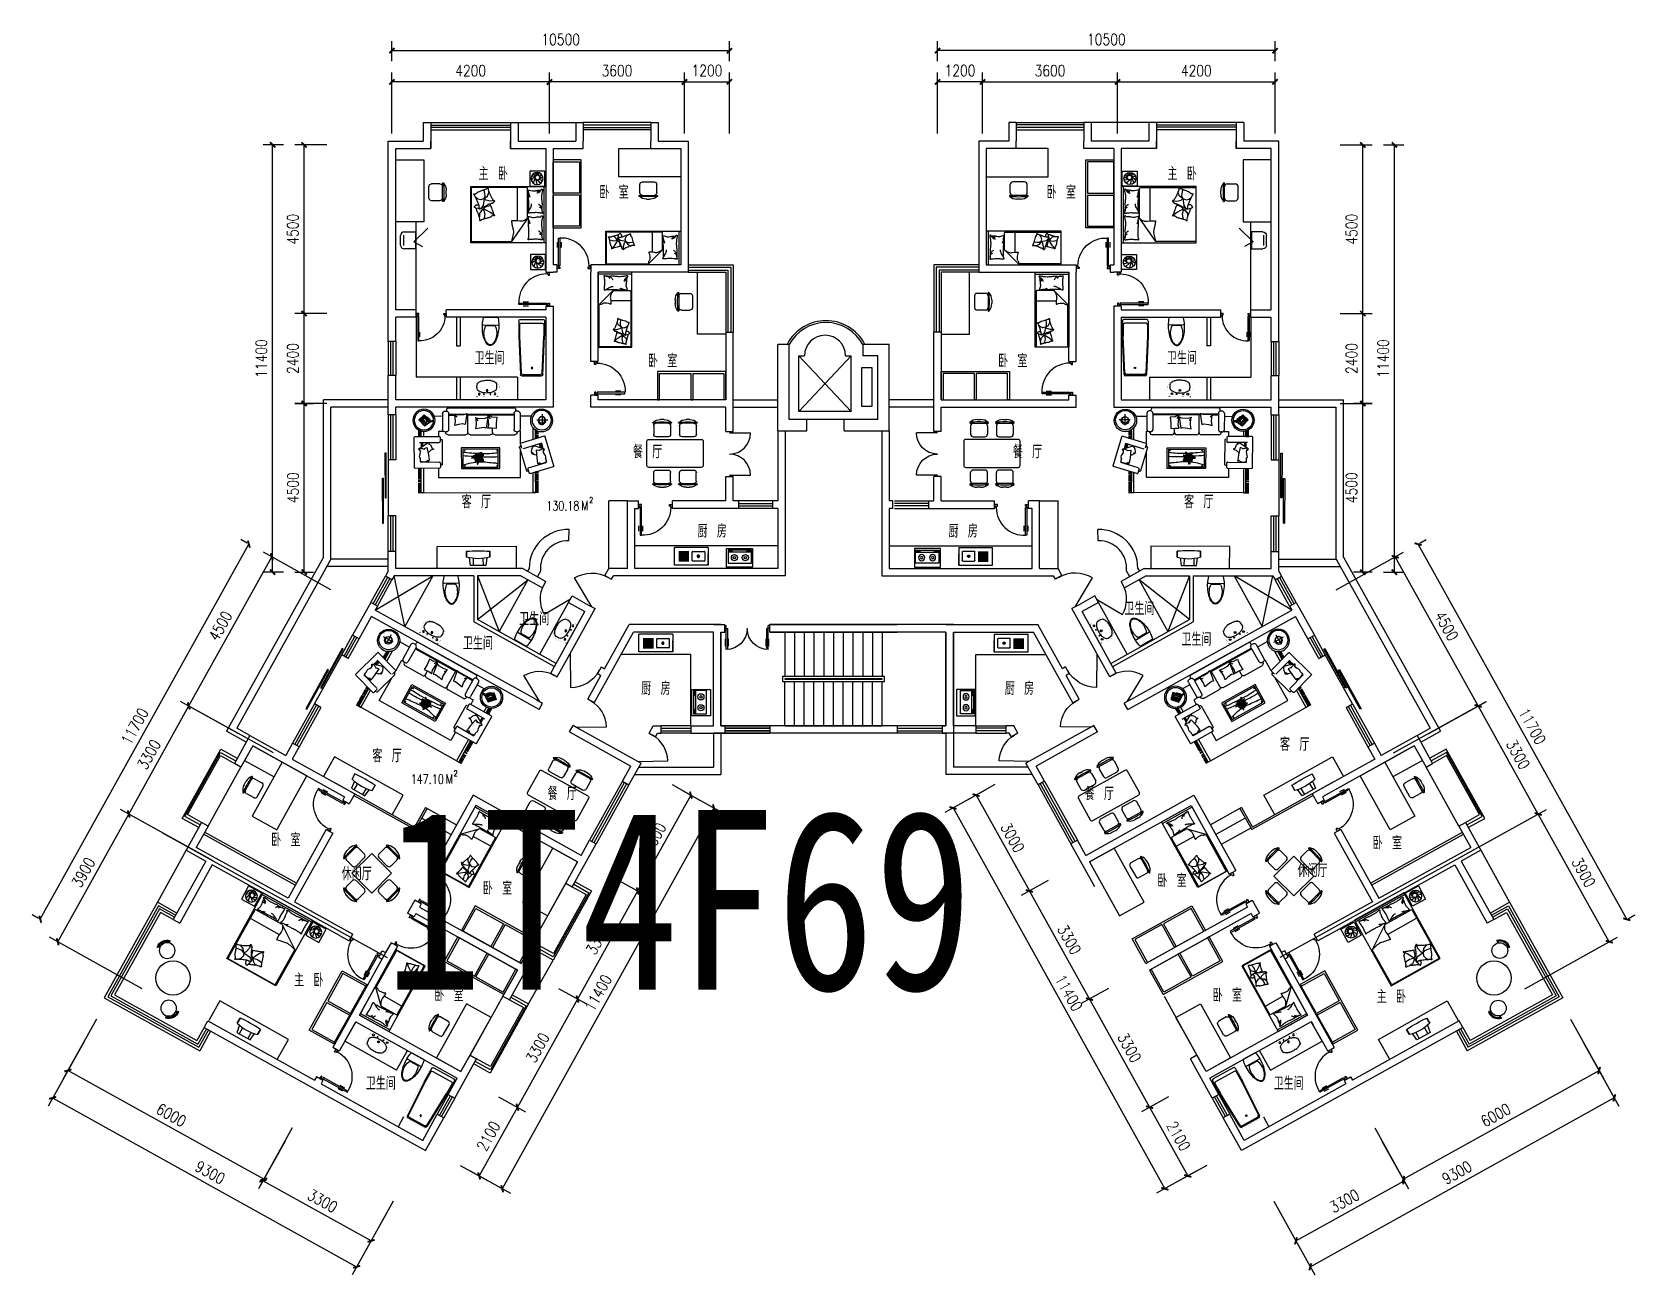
# Model space of a CAD drawing. Header units: millimetres. Extents: x 964 to 43707, y 588 to 33751.
import ezdxf
from ezdxf.enums import TextEntityAlignment as Align

# ---------------------------------------------------------------- set-up
doc = ezdxf.new("R2010")
doc.units = ezdxf.units.MM
doc.linetypes.add('HIDDEN', pattern=[7.5, 5, -2.5])
for name, color, linetype in [('1', 7, 'Continuous'), ('2D', 7, 'Continuous'), ('AXIS', 3, 'Continuous'), ('FACE1', 4, 'Continuous'), ('PUB_DIM', 3, 'Continuous'), ('PUB_TEXT', 7, 'Continuous'), ('PUB_TITLE', 4, 'Continuous'), ('PUB_WINDW', 7, 'Continuous'), ('STAIR', 2, 'Continuous'), ('TOTHER', 7, 'Continuous'), ('WALL', 255, 'Continuous'), ('WALL1', 2, 'Continuous'), ('WINDOW', 2, 'Continuous'), ('WINDOW_TEXT', 7, 'Continuous'), ('家配', 7, 'Continuous')]:
    doc.layers.add(name, color=color, linetype=linetype)
doc.styles.add('-宋体', font='SimSun.ttf', dxfattribs={"width": 0.8})
doc.styles.add('_SIMPLEX', font='SIMPLEX', dxfattribs={"width": 0.8})
doc.styles.add('_XY', font='txt.shx', dxfattribs={"width": 0.8, "bigfont": 'XY.shx'})
doc.styles.add('DIM_FONT', font='SIMPLEX', dxfattribs={"width": 0.8})
doc.styles.add('SIMPLEX', font='SIMPLEX.SHX')
doc.styles.get("Standard").update_dxf_attribs({"font": 'arial.ttf'})
doc.dimstyles.new('NORMAL', dxfattribs={"dimscale": 2, "dimtxt": 300, "dimasz": 1, "dimexe": 250, "dimexo": 300, "dimgap": 0.09, "dimtad": 1, "dimtoh": 1, "dimdec": 0, "dimzin": 0, "dimdsep": 46, "dimtxsty": 'DIM_FONT', "dimcen": 0.09, "dimadec": 0, "dimazin": 0, "dimtfac": 1, "dimtdec": 0, "dimtix": 1, "dimtofl": 0, "dimtmove": 2, "dimatfit": 3, "dimfxl": 1, "dimtolj": 1, "dimtzin": 0, "dimarcsym": 0})

msp = doc.modelspace()

# ---------------------------------------------------------------- texts
at = {"layer": 'PUB_TEXT', "style": '-宋体', "width": 0.8}
msp.add_text('1T4F69', height=4800, dxfattribs=at).set_placement((10364, 8196))

# ---------------------------------------------------------------- blocks, each defined once
blk = doc.blocks.new('M_A20TUI')
for p, q in [((-0.483, 0.396), (-0.483, 0.235)), ((-0.467, 0.471), (-0.467, -0.062)), ((-0.433, 0.47), (-0.433, 0.004)), ((-0.417, 0.396), (-0.417, 0.235)), ((0.417, 0.396), (0.417, 0.235)), ((0.433, 0.47), (0.433, 0.004)), ((0.467, 0.471), (0.467, -0.062)), ((0.483, 0.396), (0.483, 0.235)), ((-0.5, 0.004), (-0.433, 0.004)), ((-0.5, 0.004), (-0.5, -0.062)), ((0.5, 0.004), (0.433, 0.004)), ((0.5, 0.004), (0.5, -0.062)), ((-0.5, -0.062), (-0.467, -0.062)), ((0.5, -0.062), (0.467, -0.062))]:
    blk.add_line(p, q)
for centre, start, end in [((-0.467, 0.004), 0, 90), ((0.467, 0.004), 90, 180)]:
    blk.add_arc(centre, 0.467, start, end)
blk = doc.blocks.new('_WBLK')
for p, q in [((-0.5, 0.5), (0.5, 0.5)), ((0.5, 0.167), (-0.5, 0.167)), ((0.5, -0.167), (-0.5, -0.167)), ((-0.5, -0.5), (0.5, -0.5))]:
    blk.add_line(p, q)
at = {"style": 'SIMPLEX', "flags": 9}
blk.add_attdef('A', text='', height=1, dxfattribs=at).set_placement((0, 1.5), align=Align.MIDDLE)
blk = doc.blocks.new('DH')
at = {"color": 7}
for p, q in [((-97, 89), (-89, 89)), ((-84, 145), (-66, 145)), ((-81, 169), (-70, 169)), ((-60, 89), (-54, 89)), ((-30, 89), (-30, 86)), ((124, 89), (-30, 89)), ((-30, 86), (124, 86)), ((124, 86), (124, 89)), ((-97, -21), (-89, -21)), ((-66, -78), (-84, -78)), ((-81, -102), (-70, -102)), ((-60, -21), (-54, -21))]:
    blk.add_line(p, q, dxfattribs=at)
for points in [[(-126, 176), (124, 176), (124, -124), (-126, -124)], [(-16, 154), (-16, 154), (-16, 146), (-16, 146)], [(-16, 140), (117, 140), (117, 101), (-16, 101)], [(-14, 138), (115, 138), (115, 103), (-14, 103)], [(-13, 154), (-12, 154), (-12, 146), (-13, 146)], [(-9, 154), (-8, 154), (-8, 146), (-9, 146)], [(-5, 154), (-4, 154), (-4, 146), (-5, 146)], [(-2, 73), (14, 73), (14, 57), (-2, 57)], [(-2, 35), (14, 35), (14, 19), (-2, 19)], [(-1, 154), (0, 154), (0, 146), (-1, 146)], [(4, 154), (4, 154), (4, 146), (4, 146)], [(8, 154), (9, 154), (9, 146), (8, 146)], [(13, 154), (13, 154), (13, 146), (13, 146)], [(17, 154), (18, 154), (18, 146), (17, 146)], [(36, 73), (52, 73), (52, 57), (36, 57)], [(36, 35), (52, 35), (52, 19), (36, 19)], [(74, 73), (90, 73), (90, 57), (74, 57)], [(74, 35), (90, 35), (90, 19), (74, 19)], [(-2, -3), (14, -3), (14, -19), (-2, -19)], [(-2, -41), (14, -41), (14, -57), (-2, -57)], [(-2, -79), (14, -79), (14, -95), (-2, -95)], [(36, -3), (52, -3), (52, -19), (36, -19)], [(36, -41), (52, -41), (52, -57), (36, -57)], [(36, -79), (52, -79), (52, -95), (36, -95)], [(74, -3), (90, -3), (90, -19), (74, -19)], [(74, -41), (90, -41), (90, -57), (74, -57)], [(74, -79), (90, -79), (90, -95), (74, -95)], [(77, -105), (78, -105), (78, -114), (77, -114)], [(81, -105), (82, -105), (82, -114), (81, -114)], [(85, -105), (86, -105), (86, -114), (85, -114)], [(89, -105), (89, -105), (89, -114), (89, -114)], [(93, -105), (94, -105), (94, -114), (93, -114)], [(97, -105), (98, -105), (98, -114), (97, -114)], [(102, -105), (102, -105), (102, -114), (102, -114)], [(106, -105), (107, -105), (107, -114), (106, -114)], [(111, -105), (111, -105), (111, -114), (111, -114)]]:
    blk.add_lwpolyline(points, close=True, dxfattribs=at)
for centre, radius, start, end in [((-81, 145), 24, 90, 190.5261), ((-694, 31), 600, 5.5076, 10.5261), ((-84, 135), 10, 90, 185.3594), ((-742, 34), 656, 351.1962, 8.8038), ((-70, 145), 24, 349.4739, 90), ((-66, 135), 10, 354.6406, 90), ((1013, 34), 1074, 174.6406, 185.3594), ((543, 31), 600, 169.4739, 174.4924), ((-81, -78), 24, 169.4739, 270), ((-694, 36), 600, 349.4739, 354.4924), ((-84, -68), 10, 174.6406, 270), ((-70, -78), 24, 270, 10.5261), ((-66, -68), 10, 270, 5.3594), ((543, 36), 600, 185.5076, 190.5261)]:
    blk.add_arc(centre, radius, start, end, dxfattribs=at)
for points in [[(-130, 85), (-132, 69), (-150, 54), (-148, 33), (-160, 19), (-148, -11), (-160, -22), (-151, -48), (-169, -56), (-154, -65), (-144, -102), (-135, -121), (-162, -124), (-162, -137), (-174, -144), (-167, -161), (-183, -157), (-190, -167), (-197, -178), (-181, -170), (-184, -180), (-193, -185), (-191, -192), (-187, -200), (-179, -193), (-162, -177), (-166, -154), (-151, -164), (-135, -160), (-113, -163), (-106, -147), (-101, -134), (-86, -145), (-66, -143), (-49, -147), (-34, -146), (-20, -131), (1, -137), (29, -127), (36, -144), (51, -131), (64, -135), (68, -124)], [(-123, 86), (-139, 71), (-144, 52), (-158, 34), (-151, 21), (-158, -6), (-151, -34), (-161, -42), (-160, -76), (-141, -89), (-141, -115), (-151, -130), (-168, -132), (-165, -149), (-194, -165), (-174, -178), (-195, -192), (-180, -197), (-172, -172), (-153, -155), (-126, -173), (-109, -141), (-78, -146), (-56, -148), (-44, -135), (-15, -140), (10, -127), (40, -140), (68, -123)]]:
    blk.add_spline(points, degree=3, dxfattribs=at)
at = {"color": 7, "attachment_point": 1}
for s, insert, char_height in [('OFF', (0, 66), 5), ('3', (4, 31), 10), ('7290264', (15, 126), 10), ('4', (41, 31), 10), ('1', (44, 70), 10), ('5', (80, 31), 10), ('2', (81, 70), 10), ('6', (4, -7), 10), ('9', (4, -44), 10), ('1', (6, -83), 10), ('7', (42, -6), 10), ('0', (44, -45), 10), ('1', (42, -83), 10), ('ON', (79, -47), 5), ('8', (80, -7), 10), ('1', (81, -83), 10)]:
    blk.add_mtext(s, dxfattribs=dict(at, insert=insert, char_height=char_height))
blk = doc.blocks.new('TREE042')
at = {"layer": '2D', "color": 0}
for p, q in [((-1200, 101), (-937, 129)), ((-989, -11), (-1200, 101)), ((-1156, 1106), (-1138, 805)), ((-1007, 815), (-1156, 1106)), ((-1138, 805), (-1051, 627)), ((-1051, 627), (-876, 542)), ((-525, 580), (-1007, 815)), ((-569, 26), (-989, -11)), ((-937, 129), (-578, 101)), ((-876, 542), (-692, 486)), ((-26, 105), (-693, -86)), ((-692, 486), (-586, 317)), ((-665, 1096), (-534, 993)), ((-429, 1059), (-665, 1096)), ((-586, 317), (-455, 139)), ((-578, 101), (-26, 105)), ((-26, 105), (-569, 26)), ((-534, 993), (-385, 777)), ((-306, 176), (-525, 580)), ((-455, 139), (-26, 105)), ((-280, 899), (-429, 1059)), ((-385, 777), (-324, 505)), ((-324, 505), (-26, 105)), ((-26, 105), (-306, 176)), ((-297, -40), (-26, 105)), ((-218, 505), (-280, 899)), ((-26, 105), (-218, 505)), ((-96, 1444), (-175, 1096)), ((-175, 1096), (-78, 627)), ((27, 1631), (-96, 1444)), ((-26, 105), (-96, -58)), ((-78, 627), (-8, 289)), ((-69, -190), (-26, 105)), ((-26, 105), (141, 298)), ((641, 295), (-26, 105)), ((-26, 105), (355, 295)), ((-8, 289), (-26, 105)), ((-26, 105), (544, 148)), ((561, 54), (-26, 105)), ((-26, 105), (71, -227)), ((1, 1153), (27, 1350)), ((53, 993), (1, 1153)), ((1, 35), (260, -181)), ((27, -199), (1, 35)), ((27, 1350), (27, 1631)), ((141, 674), (53, 993)), ((141, 298), (141, 674)), ((355, 295), (545, 581)), ((544, 148), (929, 270)), ((545, 581), (736, 771)), ((903, 129), (561, 54)), ((926, 486), (641, 295)), ((736, 771), (1022, 771)), ((1289, 129), (903, 129)), ((1022, 771), (926, 676)), ((926, 676), (926, 486)), ((929, 270), (1341, 326)), ((1490, 280), (1289, 129)), ((1341, 326), (1490, 280)), ((-1264, -467), (-1357, -706)), ((-1357, -706), (-1279, -678)), ((-1279, -678), (-1095, -584)), ((-1074, -276), (-1264, -467)), ((-1095, -584), (-770, -453)), ((-979, -181), (-1074, -276)), ((-693, -86), (-979, -181)), ((-770, -453), (-621, -331)), ((-683, -1194), (-674, -913)), ((-630, -1063), (-683, -1194)), ((-674, -913), (-551, -697)), ((-551, -349), (-630, -528)), ((-630, -528), (-508, -490)), ((-508, -913), (-630, -1063)), ((-621, -331), (-297, -40)), ((-236, -162), (-551, -349)), ((-551, -697), (-289, -528)), ((-508, -490), (-262, -425)), ((-218, -697), (-508, -913)), ((-289, -528), (-113, -406)), ((-262, -425), (-166, -312)), ((-96, -58), (-236, -162)), ((27, -443), (-218, -697)), ((-166, -312), (-69, -190)), ((-113, -406), (27, -199)), ((71, -227), (27, -443)), ((164, -467), (69, -276)), ((260, -753), (164, -467)), ((260, -181), (450, -467)), ((355, -1038), (260, -753)), ((545, -1229), (355, -1038)), ((450, -467), (545, -848)), ((545, -848), (545, -1229))]:
    blk.add_line(p, q, dxfattribs=at)
blk = doc.blocks.new('09花草2')
blk.add_blockref('TREE042', (169, 64))
blk = doc.blocks.new('09花草1')
at = {"xscale": 0.1, "yscale": 0.1, "zscale": 0.1}
blk.add_blockref('09花草2', (0, -20), dxfattribs=at)
blk = doc.blocks.new('A$C4C8639FD')
for p, q in [((576, 3551), (784, 4258)), ((752, 3508), (909, 4043)), ((811, 4272), (1691, 4013)), ((1493, 3894), (1328, 3943)), ((1498, 3912), (1329, 3338)), ((1483, 3860), (1345, 3900)), ((1707, 3984), (1500, 3279)), ((2372, 3918), (2043, 3918)), ((2204, 3757), (2204, 4093)), ((1, 3809), (1, 3718)), ((16, 3809), (16, 3718)), ((23, 3809), (23, 3718)), ((45, 3809), (45, 3718)), ((59, 3809), (59, 3718)), ((74, 3809), (74, 3718)), ((81, 3809), (81, 3718)), ((88, 3809), (88, 3718)), ((117, 3809), (117, 3718)), ((124, 3809), (124, 3718)), ((132, 3809), (132, 3718)), ((139, 3809), (139, 3718)), ((168, 3809), (168, 3718)), ((190, 3809), (190, 3718)), ((211, 3809), (211, 3718)), ((218, 3809), (218, 3718)), ((226, 3809), (226, 3718)), ((240, 3809), (240, 3718)), ((247, 3809), (247, 3718)), ((276, 3809), (276, 3718)), ((284, 3809), (284, 3718)), ((313, 3809), (313, 3718)), ((320, 3809), (320, 3718)), ((327, 3809), (327, 3718)), ((371, 3809), (371, 3718)), ((392, 3809), (392, 3718)), ((399, 3809), (399, 3718)), ((407, 3809), (407, 3718)), ((414, 3809), (414, 3718)), ((428, 3809), (428, 3718)), ((443, 3809), (443, 3718)), ((457, 3809), (457, 3718)), ((465, 3809), (465, 3718)), ((494, 3809), (494, 3718)), ((501, 3809), (501, 3718)), ((508, 3809), (508, 3718)), ((523, 3809), (523, 3718)), ((537, 3809), (537, 3718)), ((588, 3809), (588, 3718)), ((711, 3486), (592, 3521)), ((595, 3809), (595, 3718)), ((602, 3809), (602, 3718)), ((624, 3809), (624, 3718)), ((631, 3809), (631, 3738)), ((646, 3468), (656, 3502)), ((1366, 3231), (662, 3438)), ((1183, 3604), (1158, 3671)), ((1472, 3825), (1359, 3858)), ((1630, 3720), (1630, 3718)), ((1637, 3744), (1637, 3718)), ((1644, 3769), (1644, 3718)), ((1651, 3793), (1651, 3718)), ((1659, 3809), (1659, 3718)), ((1687, 3809), (1687, 3718)), ((1709, 3809), (1709, 3718)), ((1716, 3809), (1716, 3718)), ((1724, 3809), (1724, 3718)), ((1767, 3809), (1767, 3718)), ((1774, 3809), (1774, 3718)), ((1811, 3809), (1811, 3718)), ((1832, 3809), (1832, 3718)), ((1854, 3809), (1854, 3718)), ((1876, 3764), (1876, 3718)), ((1883, 3749), (1883, 3718)), ((1890, 3736), (1890, 3718)), ((1897, 3723), (1897, 3718)), ((1470, 3263), (1351, 3297)), ((1406, 3281), (1396, 3247)), ((1402, 3265), (1429, 3257)), ((1406, 3279), (1407, 3282)), ((1409, 3282), (1417, 3279)), ((1755, 2490), (1755, 3087)), ((1836, 3172), (1835, 3172)), ((1844, 3141), (1844, 3178)), ((2402, 3250), (1916, 3250)), ((2402, 3069), (1916, 3069)), ((2354, 2304), (2354, 3069)), ((2364, 2288), (2364, 3069)), ((2384, 1085), (2384, 3069)), ((2475, 3141), (2475, 3178)), ((2475, 3123), (2529, 3123)), ((2565, 1067), (2565, 3087)), ((1755, 1743), (1755, 2345)), ((1827, 2418), (1956, 2418)), ((2354, 1630), (2354, 2283)), ((2364, 1632), (2364, 2277)), ((1755, 1067), (1755, 1599)), ((1827, 1671), (2384, 1671)), ((1756, 1206), (1755, 1206)), ((1756, 1177), (1755, 1177)), ((1756, 1149), (1755, 1149)), ((1756, 1120), (1755, 1120)), ((1756, 1092), (1755, 1092)), ((1756, 1063), (1755, 1063)), ((1844, 994), (1827, 994)), ((1844, 976), (1844, 1012)), ((2402, 1085), (1916, 1085)), ((2354, 1085), (2354, 1283)), ((2475, 1030), (2529, 1030)), ((2475, 976), (2475, 1012)), ((743, 809), (739, 72)), ((891, 832), (768, 833)), ((834, 868), (834, 832)), ((1593, 887), (858, 892)), ((924, 799), (920, 241)), ((1331, 608), (1331, 611)), ((1522, 197), (1526, 795)), ((1682, 827), (1559, 827)), ((1702, 68), (1706, 802)), ((1875, 921), (1873, 921)), ((2402, 904), (1916, 904)), ((1, 250), (1, 159)), ((16, 250), (16, 159)), ((23, 250), (23, 159)), ((30, 250), (30, 159)), ((38, 250), (38, 159)), ((52, 250), (52, 159)), ((59, 250), (59, 159)), ((66, 250), (66, 159)), ((81, 250), (81, 159)), ((103, 250), (103, 159)), ((110, 250), (110, 159)), ((117, 250), (117, 159)), ((124, 250), (124, 159)), ((139, 250), (139, 159)), ((161, 250), (161, 159)), ((204, 250), (204, 159)), ((211, 250), (211, 159)), ((218, 250), (218, 159)), ((226, 250), (226, 159)), ((269, 250), (269, 159)), ((276, 250), (276, 159)), ((342, 250), (342, 159)), ((363, 250), (363, 159)), ((414, 250), (414, 159)), ((450, 250), (450, 159)), ((472, 250), (472, 159)), ((479, 250), (479, 159)), ((486, 250), (486, 159)), ((494, 250), (494, 159)), ((515, 250), (515, 159)), ((530, 250), (530, 159)), ((537, 250), (537, 159)), ((566, 250), (566, 159)), ((573, 250), (573, 159)), ((595, 250), (595, 159)), ((602, 250), (602, 159)), ((617, 250), (617, 159)), ((624, 250), (624, 159)), ((638, 250), (638, 159)), ((660, 250), (660, 159)), ((667, 250), (667, 159)), ((675, 250), (675, 159)), ((689, 250), (689, 159)), ((696, 250), (696, 159)), ((704, 250), (704, 159)), ((718, 250), (718, 159)), ((725, 250), (725, 159)), ((732, 250), (732, 159)), ((740, 250), (740, 159)), ((760, 50), (1677, 44)), ((1522, 251), (1379, 252)), ((1522, 288), (1404, 288)), ((1708, 250), (1708, 159)), ((1716, 250), (1716, 159)), ((1744, 250), (1744, 159)), ((1759, 250), (1759, 159)), ((1773, 250), (1773, 159)), ((1788, 250), (1788, 159)), ((1795, 250), (1795, 159)), ((1817, 250), (1817, 159)), ((1831, 250), (1831, 159)), ((1853, 250), (1853, 159)), ((1868, 250), (1868, 159)), ((1875, 250), (1875, 159)), ((1897, 182), (1897, 159)), ((1904, 169), (1904, 159))]:
    blk.add_line(p, q)
for points in [[(1241, 3954), (1313, 3993), (1322, 3967)], [(1329, 3946), (1379, 3799), (1412, 3665)], [(740, 324), (1, 324), (1, 3719), (626, 3719)], [(626, 3719), (1, 3719), (1, 3645), (604, 3645)], [(894, 3851), (860, 3800), (904, 3781)], [(1277, 3851), (1287, 3737), (1057, 3756), (904, 3781)], [(1608, 3645), (1964, 3645)], [(1629, 3719), (1900, 3719)], [(1860, 3719), (1629, 3719)], [(2316, 3591), (2316, 3250)], [(743, 780), (457, 780), (457, 3263), (1255, 3263)], [(1486, 3263), (1860, 3263), (1860, 3223)], [(2370, 2278), (2296, 2395), (2288, 2542), (2106, 2521), (1941, 2529), (1958, 2404), (1950, 2274), (2049, 2304), (2370, 2274), (2240, 2347)], [(2274, 1890), (2252, 2014), (2258, 2196), (2292, 2278), (1955, 2223), (1977, 2160), (1956, 2021), (1932, 1910), (2057, 1931), (2254, 1916), (2175, 1973)], [(2384, 1249), (2362, 1374), (2368, 1556), (2402, 1638), (2065, 1582), (2087, 1520), (2066, 1381), (2042, 1270), (2167, 1291), (2364, 1275), (2285, 1332)], [(961, 429), (944, 488), (991, 493)], [(1328, 319), (1371, 425), (1145, 474), (991, 493)], [(1337, 584), (1322, 633), (1295, 543)], [(1470, 505), (1524, 498), (1511, 458)], [(1859, 780), (1706, 780)], [(1859, 932), (1859, 780)], [(2316, 904), (2316, 652)], [(740, 324), (0, 324), (0, 250), (740, 250)], [(1264, 231), (1321, 172), (1338, 195)], [(1350, 213), (1441, 339), (1511, 458)], [(1859, 324), (1703, 324)], [(1859, 324), (1703, 324)], [(1703, 250), (1870, 250)]]:
    blk.add_lwpolyline(points)
for points in [[(729, 1468), (729, 2634), (1360, 2634), (1360, 1468)], [(774, 1514), (774, 2588), (1314, 2588), (1314, 1514)]]:
    blk.add_lwpolyline(points, close=True)
for centre, radius in [((2184, 3901), 337), ((2196, 3907), 293), ((2182, 3913), 115), ((2206, 3913), 97.2), ((813, 2551), 9.05), ((1273, 2551), 9.05), ((1046, 1995), 126), ((1046, 1995), 87.1), ((813, 1577), 9.05), ((1273, 1577), 9.05), ((2196, 337), 337), ((2196, 337), 293)]:
    blk.add_circle(centre, radius)
for centre, radius, start, end in [((805, 4251), 21.9, 73.602, 163.602), ((922, 3797), 246, 64.2548, 92.9621), ((1687, 3992), 21.9, 343.602, 73.602), ((599, 3544), 24.1, 163.602, 253.602), ((669, 3461), 24.1, 163.602, 253.602), ((720, 3517), 32.8, 253.602, 343.602), ((1260, 3739), 123, 175.3116, 251.4755), ((1238, 3854), 257, 257.4591, 312.6857), ((1373, 3254), 24.1, 253.602, 343.602), ((1477, 3286), 24.1, 253.602, 343.602), ((1827, 3087), 72.2, 90, 180), ((1916, 3178), 72.2, 90, 180), ((1916, 3141), 72.2, 180, 270), ((2402, 3178), 72.2, 0, 90), ((2402, 3141), 72.2, 270, 0), ((2529, 3087), 36.1, 0, 90), ((1827, 2490), 72.2, 180, 270), ((1827, 2345), 72.2, 90, 180), ((1827, 1743), 72.2, 180, 270), ((1827, 1599), 72.2, 90, 180), ((1827, 1067), 72.2, 180, 270), ((1916, 1012), 72.2, 90, 180), ((1916, 976), 72.2, 180, 270), ((2402, 1012), 72.2, 0, 90), ((2402, 976), 72.2, 270, 0), ((2529, 1067), 36.1, 270, 0), ((767, 808), 24.1, 89.6268, 179.6268), ((858, 868), 24.1, 89.6268, 179.6268), ((891, 799), 32.8, 359.6268, 89.6268), ((1344, 431), 123, 113.8353, 167.9172), ((1559, 795), 32.8, 89.6268, 179.6268), ((1592, 863), 24.1, 359.6268, 89.6268), ((1673, 794), 34.2, 14.7345, 74.5191), ((760, 72), 21.9, 179.6268, 269.6268), ((1003, 473), 246, 250.2667, 278.974), ((1678, 68), 24.1, 269.6268, 359.6268)]:
    blk.add_arc(centre, radius, start, end)
for points, knots in [([(909, 3813), (896, 3844), (865, 3919), (905, 3991), (929, 4034)], [0, 0, 0, 0, 96.001916, 232.91804, 232.91804, 232.91804, 232.91804]), ([(1029, 4019), (1046, 4026), (1128, 4048), (1203, 3917), (1350, 3985), (1299, 3879), (1275, 3837), (1261, 3812)], [35.246764, 35.246764, 35.246764, 35.246764, 84.496003, 272.707192, 325.117522, 387.548439, 478.649473, 478.649473, 478.649473, 478.649473]), ([(839, 1514), (888, 1684), (967, 2001), (908, 2364), (895, 2551), (893, 2588)], [62.797181, 62.797181, 62.797181, 62.797181, 466.187062, 810.899753, 897.81268, 897.81268, 897.81268, 897.81268]), ([(1127, 1514), (1113, 1681), (1077, 2281), (1088, 2501), (1094, 2588)], [434.159924, 434.159924, 434.159924, 434.159924, 712.305699, 912.826753, 912.826753, 912.826753, 912.826753]), ([(1229, 1514), (1216, 1648), (1168, 2241), (1197, 2475), (1216, 2588)], [465.173922, 465.173922, 465.173922, 465.173922, 671.678375, 925.568882, 925.568882, 925.568882, 925.568882]), ([(1487, 473), (1474, 499), (1443, 560), (1376, 576), (1337, 584)], [0, 0, 0, 0, 74.855295, 171.950844, 171.950844, 171.950844, 171.950844]), ([(986, 462), (965, 436), (914, 373), (932, 292), (942, 244)], [0, 0, 0, 0, 96.001916, 232.91804, 232.91804, 232.91804, 232.91804]), ([(1042, 230), (1056, 218), (1129, 173), (1238, 278), (1359, 169), (1341, 286), (1330, 333), (1324, 361)], [35.246764, 35.246764, 35.246764, 35.246764, 84.496003, 272.707192, 325.117522, 387.548439, 478.649473, 478.649473, 478.649473, 478.649473])]:
    blk.add_open_spline(points, degree=3, knots=knots)
for name, p, xscale, yscale, zscale, rotation in [('09花草1', (1072, 1974), 1.3001472, 1.3001472, 1.3001472, 180), ('09花草1', (1060, 2041), 0.6500736, 0.6500736, 0.6500736, 180), ('DH', (2175, 366), 0.8755199999999999, 0.8755199999999999, 0.8755199999999999, 227.3981574578485)]:
    blk.add_blockref(name, p, dxfattribs=dict(xscale=xscale, yscale=yscale, zscale=zscale, rotation=rotation))
blk = doc.blocks.new('_C0OGN')
at = {"xscale": -0.8800000000000003, "yscale": 0.8800000000000003, "zscale": 0.8800000000000001, "rotation": 0.09719861265583774}
blk.add_blockref('A$C4C8639FD', (955, -1756), dxfattribs=at)
at = {"style": 'DIM_FONT', "width": 0.8, "flags": 9}
for tag in ['XSIZE', 'YSIZE']:
    blk.add_attdef(tag, (0, 0), '', height=0.5, dxfattribs=at)
blk = doc.blocks.new('_DIMX')
at = {"const_width": 50}
blk.add_lwpolyline([(-70, -70), (70, 70)], dxfattribs=at)
blk = doc.blocks.new('*D34')
at = {"color": 0, "linetype": 'ByBlock', "transparency": 16777216}
for p, q in [((410099, 110648), (409927, 110744)), ((404582, 100613), (410145, 110621)), ((404535, 100638), (404363, 100733))]:
    blk.add_line(p, q, dxfattribs=at)
at = {"layer": 'DEFPOINTS', "color": 0, "linetype": 'ByBlock', "transparency": 16777216}
for p in [(410145, 110622), (410361, 110502), (404797, 100492)]:
    blk.add_point(p, dxfattribs=at)
at = {"color": 0, "linetype": 'ByBlock', "transparency": 16777216}
for p, rotation in [((410145, 110622), 60.93307614261396), ((404581, 100612), 240.933076142614)]:
    blk.add_blockref('_DIMX', p, dxfattribs=dict(at, rotation=rotation))
at = {"color": 7, "linetype": 'ByBlock', "transparency": 16777216, "insert": (407101, 105763), "char_height": 300, "attachment_point": 5, "rotation": 60.9331, "style": '_XY'}
blk.add_mtext('\\A1;11700', dxfattribs=at)
blk = doc.blocks.new('*D35')
at = {"color": 0, "linetype": 'ByBlock', "transparency": 16777216}
for p, q in [((406941, 103422), (408543, 106305)), ((410797, 105053), (408325, 106427)), ((409194, 102169), (406722, 103543))]:
    blk.add_line(p, q, dxfattribs=at)
at = {"layer": 'DEFPOINTS', "color": 0, "linetype": 'ByBlock', "transparency": 16777216}
for p in [(408544, 106306), (411059, 104908), (409456, 102023)]:
    blk.add_point(p, dxfattribs=at)
at = {"color": 0, "linetype": 'ByBlock', "transparency": 16777216}
for p, rotation in [((408544, 106306), 60.93307614261325), ((406941, 103422), 240.9330761426132)]:
    blk.add_blockref('_DIMX', p, dxfattribs=dict(at, rotation=rotation))
at = {"color": 7, "linetype": 'ByBlock', "transparency": 16777216, "insert": (407480, 105010), "char_height": 300, "attachment_point": 5, "rotation": 60.9331, "style": '_XY'}
blk.add_mtext('\\A1;3300', dxfattribs=at)
blk = doc.blocks.new('M_A14NPV')
for points in [[(0.18, 0.178), (0.177, 0.16), (-0.617, 0.16), (-0.617, 0.181)], [(0.632, 0.226), (0.629, 0.208), (-0.164, 0.208), (-0.164, 0.229)]]:
    blk.add_lwpolyline(points, close=True)
blk = doc.blocks.new('*D36')
at = {"color": 0, "linetype": 'ByBlock', "transparency": 16777216}
for p, q in [((409194, 102169), (406722, 103543)), ((405046, 100014), (406940, 103421)), ((407299, 98760), (404827, 100134))]:
    blk.add_line(p, q, dxfattribs=at)
at = {"layer": 'DEFPOINTS', "color": 0, "linetype": 'ByBlock', "transparency": 16777216}
for p in [(406941, 103422), (409456, 102023), (407561, 98615)]:
    blk.add_point(p, dxfattribs=at)
at = {"color": 0, "linetype": 'ByBlock', "transparency": 16777216}
for p, rotation in [((406941, 103422), 60.93307614261381), ((405046, 100013), 240.9330761426138)]:
    blk.add_blockref('_DIMX', p, dxfattribs=dict(at, rotation=rotation))
at = {"color": 7, "linetype": 'ByBlock', "transparency": 16777216, "insert": (405731, 101863), "char_height": 300, "attachment_point": 5, "rotation": 60.9331, "style": '_XY'}
blk.add_mtext('\\A1;3900', dxfattribs=at)
blk = doc.blocks.new('*D37')
at = {"color": 0, "linetype": 'ByBlock', "transparency": 16777216}
for p, q in [((405739, 97337), (404790, 95629)), ((404912, 95847), (413018, 91341)), ((413847, 92830), (412898, 91122))]:
    blk.add_line(p, q, dxfattribs=at)
at = {"layer": 'DEFPOINTS', "color": 0, "linetype": 'ByBlock', "transparency": 16777216}
for p in [(405885, 97599), (413993, 93092), (413019, 91341)]:
    blk.add_point(p, dxfattribs=at)
at = {"color": 0, "linetype": 'ByBlock', "transparency": 16777216}
for p, rotation in [((404911, 95848), 150.933076142615), ((413019, 91341), 330.9330761426149)]:
    blk.add_blockref('_DIMX', p, dxfattribs=dict(at, rotation=rotation))
at = {"color": 7, "linetype": 'ByBlock', "transparency": 16777216, "insert": (409111, 93856), "char_height": 300, "attachment_point": 5, "rotation": 330.9331, "style": '_XY'}
blk.add_mtext('\\A1;9300', dxfattribs=at)
blk = doc.blocks.new('*D38')
at = {"color": 0, "linetype": 'ByBlock', "transparency": 16777216}
for p, q in [((406079, 97949), (405196, 96359)), ((410540, 93675), (405318, 96577)), ((411303, 95045), (410419, 93456))]:
    blk.add_line(p, q, dxfattribs=at)
at = {"layer": 'DEFPOINTS', "color": 0, "linetype": 'ByBlock', "transparency": 16777216}
for p in [(406225, 98211), (405317, 96578), (411449, 95308)]:
    blk.add_point(p, dxfattribs=at)
at = {"color": 0, "linetype": 'ByBlock', "transparency": 16777216}
for p, rotation in [((405317, 96578), 150.9330761426137), ((410541, 93674), 330.9330761426137)]:
    blk.add_blockref('_DIMX', p, dxfattribs=dict(at, rotation=rotation))
at = {"color": 7, "linetype": 'ByBlock', "transparency": 16777216, "insert": (408075, 95388), "char_height": 300, "attachment_point": 5, "rotation": 330.9331, "style": '_XY'}
blk.add_mtext('\\A1;6000', dxfattribs=at)
blk = doc.blocks.new('*D39')
at = {"color": 0, "linetype": 'ByBlock', "transparency": 16777216}
for p, q in [((411108, 94696), (410398, 93418)), ((413403, 92034), (410521, 93636)), ((413993, 93092), (413283, 91815))]:
    blk.add_line(p, q, dxfattribs=at)
at = {"layer": 'DEFPOINTS', "color": 0, "linetype": 'ByBlock', "transparency": 16777216}
for p in [(411254, 94958), (410520, 93636), (414139, 93355)]:
    blk.add_point(p, dxfattribs=at)
at = {"color": 0, "linetype": 'ByBlock', "transparency": 16777216}
for p, rotation in [((410520, 93636), 150.9330761426135), ((413404, 92033), 330.9330761426135)]:
    blk.add_blockref('_DIMX', p, dxfattribs=dict(at, rotation=rotation))
at = {"color": 7, "linetype": 'ByBlock', "transparency": 16777216, "insert": (412108, 93097), "char_height": 300, "attachment_point": 5, "rotation": 330.9331, "style": '_XY'}
blk.add_mtext('\\A1;3300', dxfattribs=at)
blk = doc.blocks.new('M_E10')
for p, q in [((-740, -70), (-740, -680)), ((-700, -30), (-302, -30)), ((-640, -90), (-640, -660)), ((-600, -50), (-300, -50)), ((-300, -50), (695, -96)), ((-298, -30), (724, -76)), ((730, -136), (730, -614)), ((760, -116), (760, -634)), ((-700, -720), (-302, -720)), ((-600, -700), (-300, -700)), ((695, -654), (-300, -700)), ((685, -654), (-300, -700)), ((724, -674), (-298, -720))]:
    blk.add_line(p, q)
at = {"const_width": 1.5}
for points in [[(-800, 0), (800, 0)], [(-800, -750), (-800, 0)], [(800, 0), (800, -750)], [(800, -750), (-800, -750)]]:
    blk.add_lwpolyline(points, dxfattribs=at)
for radius in [20, 16]:
    blk.add_circle((550, -386), radius)
for centre, start, end in [((-700, -70), 90, 180), ((-600, -90), 90, 180), ((-302, -70), 83.7966, 90), ((690, -136), 0, 83.3675), ((720, -116), 0, 83.7966), ((-700, -680), 180, 270), ((-600, -660), 180, 270), ((-302, -680), 270, 276.2034), ((690, -614), 276.6325, 0), ((720, -634), 276.2034, 0)]:
    blk.add_arc(centre, 40, start, end)
at = {"width": 0.8, "flags": 9}
for tag in ['XSIZE', 'YSIZE']:
    blk.add_attdef(tag, (0, 0), '', height=0.5, dxfattribs=at)
blk = doc.blocks.new('*D40')
at = {"color": 0, "linetype": 'ByBlock', "transparency": 16777216}
for p, q in [((421691, 104060), (422765, 103463)), ((422546, 103583), (416899, 93423)), ((416042, 93898), (417117, 93301))]:
    blk.add_line(p, q, dxfattribs=at)
at = {"layer": 'DEFPOINTS', "color": 0, "linetype": 'ByBlock', "transparency": 16777216}
for p in [(421428, 104205), (415780, 94044), (416898, 93422)]:
    blk.add_point(p, dxfattribs=at)
at = {"color": 0, "linetype": 'ByBlock', "transparency": 16777216}
for p, rotation in [((422546, 103584), 60.9330761426126), ((416898, 93422), 240.9330761426126)]:
    blk.add_blockref('_DIMX', p, dxfattribs=dict(at, rotation=rotation))
at = {"color": 7, "linetype": 'ByBlock', "transparency": 16777216, "insert": (419460, 98649), "char_height": 300, "attachment_point": 5, "rotation": 60.9331, "style": '_XY'}
blk.add_mtext('\\A1;11400', dxfattribs=at)
blk = doc.blocks.new('*D41')
at = {"color": 0, "linetype": 'ByBlock', "transparency": 16777216}
for p, q in [((416801, 95880), (417524, 95478)), ((417305, 95599), (416286, 93765)), ((415781, 94045), (416504, 93643))]:
    blk.add_line(p, q, dxfattribs=at)
at = {"layer": 'DEFPOINTS', "color": 0, "linetype": 'ByBlock', "transparency": 16777216}
for p in [(416539, 96026), (415518, 94191), (416285, 93764)]:
    blk.add_point(p, dxfattribs=at)
at = {"color": 0, "linetype": 'ByBlock', "transparency": 16777216}
for p, rotation in [((417306, 95600), 60.93307614260532), ((416285, 93764), 240.9330761426054)]:
    blk.add_blockref('_DIMX', p, dxfattribs=dict(at, rotation=rotation))
at = {"color": 7, "linetype": 'ByBlock', "transparency": 16777216, "insert": (416533, 94828), "char_height": 300, "attachment_point": 5, "rotation": 60.9331, "style": '_XY'}
blk.add_mtext('\\A1;2100', dxfattribs=at)
blk = doc.blocks.new('*D42')
at = {"color": 0, "linetype": 'ByBlock', "transparency": 16777216}
for p, q in [((418404, 98764), (419127, 98362)), ((418908, 98482), (417306, 95600)), ((416800, 95879), (417524, 95477))]:
    blk.add_line(p, q, dxfattribs=at)
at = {"layer": 'DEFPOINTS', "color": 0, "linetype": 'ByBlock', "transparency": 16777216}
for p in [(418141, 98910), (416538, 96025), (417305, 95599)]:
    blk.add_point(p, dxfattribs=at)
at = {"color": 0, "linetype": 'ByBlock', "transparency": 16777216}
for p, rotation in [((418908, 98483), 60.93307614260461), ((417305, 95599), 240.9330761426046)]:
    blk.add_blockref('_DIMX', p, dxfattribs=dict(at, rotation=rotation))
at = {"color": 7, "linetype": 'ByBlock', "transparency": 16777216, "insert": (417844, 97187), "char_height": 300, "attachment_point": 5, "rotation": 60.9331, "style": '_XY'}
blk.add_mtext('\\A1;3300', dxfattribs=at)
blk = doc.blocks.new('M_C54TQD')
for p, q in [((0, -52), (1500, -52)), ((26, -509), (26, -1968)), ((853, -489), (46, -489)), ((46, -761), (915, -761)), ((853, -489), (1472, -916)), ((1472, -1968), (1472, -916)), ((90, -1638), (87, -1645)), ((188, -1621), (90, -1638)), ((161, -1514), (137, -1518)), ((255, -1552), (161, -1514)), ((257, -1618), (188, -1621)), ((324, -1645), (255, -1552)), ((324, -1645), (257, -1618)), ((369, -1593), (324, -1645)), ((324, -1645), (510, -1664)), ((324, -1645), (355, -1728)), ((395, -1471), (369, -1593)), ((381, -1368), (395, -1471)), ((528, -1559), (509, -1470)), ((510, -1664), (560, -1700)), ((548, -1617), (528, -1559)), ((605, -1658), (548, -1617)), ((560, -1700), (572, -1709)), ((605, -1658), (594, -1752)), ((623, -1603), (605, -1658)), ((605, -1658), (734, -1626)), ((605, -1658), (655, -1721)), ((698, -1472), (623, -1603)), ((778, -1368), (698, -1472)), ((734, -1626), (837, -1640)), ((837, -1640), (873, -1660)), ((46, -1988), (1452, -1988)), ((335, -1810), (281, -1873)), ((355, -1728), (335, -1810)), ((592, -1767), (580, -1861)), ((655, -1721), (720, -1769)), ((720, -1769), (813, -1769))]:
    blk.add_line(p, q)
blk.add_lwpolyline([(0, -2000), (0, 0), (1500, 0), (1500, -2000)], close=True)
for points in [[(101, -127, -0.263368), (73, -108, -0.494818), (82, -89, -0.049225), (100, -88, -0.036831), (124, -89, -0.031893), (161, -97, 0.035782), (195, -104, 0.032941), (285, -110, 0.026564), (396, -104, 0.017905), (434, -99, -0.033397), (454, -97, -0.03204), (491, -97, 0.018442), (555, -101, 0.010837), (620, -100, 0.014624), (668, -97, 0.111249), (691, -89, -0.153708), (708, -86, -0.076444), (715, -87, -0.215512), (717, -89, -0.585858), (714, -92, 0.363489), (709, -95, 0.191716), (709, -106, -0.129675), (711, -123, -0.01735), (708, -140, 0.019326), (706, -155, 0.018818), (699, -223, 0.021828), (698, -283, 0.006204), (700, -316, 0.001963), (706, -423, 0.028341), (710, -459, -0.117014), (709, -468, -0.36606), (708, -469, -0.03973), (694, -466, -0.048309), (681, -461, 0.062981), (670, -457, 0.04058), (647, -454, 0.014345), (580, -451, 0.005484), (454, -452, 0.007153), (358, -455, 0.008762), (316, -458, -0.008153), (270, -461, -0.06251), (213, -456, 0.078669), (167, -454, 0.047825), (145, -459, -0.034494), (114, -466, -0.023571), (89, -469, -0.510228), (88, -468), (95, -438), (116, -356, 0.073041), (118, -336, 0.023305), (112, -275, 0.018299), (108, -252, -0.01097), (101, -214, -0.042281), (98, -180, -0.027201), (101, -126)], [(99, -143, -0.05369), (114, -156, -0.070312), (122, -168, -0.015448), (125, -177, -0.013244), (129, -187, -0.082127), (132, -205, -0.064164), (129, -228)], [(101, -127, -0.077379), (136, -152, -0.077379), (161, -187, -0.047525), (171, -211, -0.047525), (176, -238)], [(191, -454, 0.009729), (219, -445, 0.009729), (246, -435, 0.007971), (267, -426, 0.007971), (289, -416)], [(661, -455, 0.016108), (622, -429, 0.024599), (595, -414, 0.009477), (546, -391, 0.015937), (516, -378, 0.072521), (500, -375, 0.033339), (463, -375)], [(575, -101, 0.027842), (551, -111, 0.048685), (539, -119, 0.023666), (511, -144, 0.031223), (492, -164, 0.046801), (486, -172, 0.023191), (478, -189)], [(657, -95, 0.088153), (622, -98, 0.088153), (591, -114, 0.077547), (569, -135, 0.077547), (555, -162)], [(810, -127, -0.263368), (782, -108, -0.494818), (791, -89, -0.049225), (809, -88, -0.036831), (833, -89, -0.031893), (871, -97, 0.035782), (905, -104, 0.032941), (994, -110, 0.026564), (1106, -104, 0.017905), (1143, -99, -0.033397), (1163, -97, -0.03204), (1200, -97, 0.018442), (1265, -101, 0.010837), (1329, -100, 0.014624), (1377, -97, 0.111249), (1400, -89, -0.153708), (1417, -86, -0.076444), (1424, -87, -0.215512), (1426, -89, -0.585858), (1423, -92, 0.363489), (1419, -95, 0.191716), (1419, -106, -0.129675), (1421, -123, -0.01735), (1418, -140, 0.019326), (1415, -155, 0.018818), (1408, -223, 0.021828), (1407, -283, 0.006204), (1409, -316, 0.001963), (1415, -423, 0.028341), (1419, -459, -0.117014), (1419, -468, -0.36606), (1417, -469, -0.03973), (1404, -466, -0.048309), (1390, -461, 0.062981), (1379, -457, 0.04058), (1356, -454, 0.014345), (1289, -451, 0.005484), (1164, -452, 0.007153), (1067, -455, 0.008762), (1025, -458, -0.008153), (979, -461, -0.06251), (922, -456, 0.078669), (877, -454, 0.047825), (854, -459, -0.034494), (823, -466, -0.023571), (798, -469, -0.510228), (797, -468), (805, -438), (825, -356, 0.073041), (827, -336, 0.023305), (821, -275, 0.018299), (817, -252, -0.01097), (810, -214, -0.042281), (807, -180, -0.027201), (810, -126)], [(901, -454, 0.009729), (928, -445, 0.009729), (955, -435, 0.007971), (977, -426, 0.007971), (998, -416)], [(1284, -101, 0.027842), (1260, -111, 0.048685), (1248, -119, 0.023666), (1220, -144, 0.031223), (1201, -164, 0.046801), (1196, -172, 0.023191), (1188, -189)], [(1366, -95, 0.088153), (1332, -98, 0.088153), (1300, -114, 0.077547), (1279, -135, 0.077547), (1265, -162)], [(853, -489, -0.085272), (917, -599, -0.124044), (926, -686), (912, -782), (914, -912)], [(914, -912, 0.007867), (1032, -894, 0.009508), (1128, -876, 0.006616), (1193, -862, -0.023828), (1212, -858, -0.080713), (1230, -859, -0.009591), (1383, -891, -0.013133), (1416, -899, -0.007859), (1472, -916)], [(464, -1480, 0.025626), (476, -1478, 0.0108), (605, -1436, 0.00456), (692, -1405, 0.01125), (727, -1391, 0.069394), (746, -1380, -0.079756), (763, -1371, -0.106399), (778, -1368, -0.328642), (782, -1372, -0.299547), (779, -1378, 0.189917), (774, -1387, 0.033518), (773, -1397, 0.075627), (773, -1402, 0.053489), (776, -1410, 0.017838), (788, -1432, 0.038394), (805, -1456, -0.059529), (816, -1472, -0.035943), (826, -1498, -0.011245), (852, -1585, -0.006203), (862, -1624, 0.010783), (868, -1647, 0.019485), (873, -1660, 0.005062), (892, -1710, 0.101392), (909, -1736, -0.223768), (914, -1749, -0.25558), (911, -1754, -0.081563), (895, -1759, -0.071805), (878, -1759, 0.069985), (861, -1759, 0.03546), (801, -1772, 0.029432), (732, -1797, 0.001554), (699, -1811, -0.00152), (665, -1826, -0.004735), (629, -1840, 0.00382), (586, -1859, 0.296001), (564, -1891, -0.649774), (542, -1900, -0.02319), (538, -1895, 0.0288), (534, -1892, 0.005727), (527, -1886, -0.004358), (519, -1878, -0.027528), (502, -1861, -0.046214), (493, -1850, -0.194121), (490, -1833, 0.133719), (489, -1809, 0.005779), (482, -1787, 0.008882)]]:
    blk.add_lwpolyline(points, format="xyb")
blk.add_lwpolyline([(58, -1583, 0.101392), (40, -1559, -0.223768), (34, -1546, -0.25558), (36, -1541, -0.081563), (52, -1535, -0.071805), (69, -1534, 0.069985), (86, -1532, 0.03546), (145, -1515, 0.029432), (211, -1485, 0.001554), (244, -1468, -0.00152), (276, -1451, -0.004735), (311, -1433, 0.00382), (353, -1412, 0.296001), (372, -1378, -0.649774), (393, -1367, -0.02319), (398, -1372, 0.0288), (402, -1375, 0.005727), (409, -1380, -0.004358), (418, -1387, -0.027528), (436, -1403, -0.046214), (445, -1414, -0.194121), (450, -1430, 0.133719), (453, -1454, 0.011505), (471, -1496, 0.008882), (497, -1550, 0.012426), (535, -1618, -0.033612), (547, -1644), (570, -1701), (588, -1744, 0.224341), (603, -1757, -0.722772), (603, -1766, -0.103513), (599, -1767, 0.053465), (592, -1767, 0.030109), (569, -1772, -0.031436), (547, -1776, -0.05324), (532, -1776, 0.05518), (517, -1777, 0.056271), (492, -1783, 0.0108), (366, -1835, 0.00456), (281, -1873, 0.01125), (247, -1889, 0.069394), (229, -1902, -0.079756), (213, -1912, -0.106399), (199, -1915, -0.328642), (195, -1912, -0.299547), (196, -1906, 0.189917), (201, -1896, 0.033518), (202, -1886, 0.075627), (201, -1882, 0.053489), (197, -1874, 0.017838), (184, -1853, 0.038394), (165, -1830, -0.059529), (153, -1815, -0.035943), (140, -1790, -0.011245), (108, -1705, -0.006203), (95, -1667, 0.010783), (87, -1645, 0.019485), (82, -1632, 0.005062)], format="xyb", close=True)
for centre, start, end in [((46, -509), 90, 180), ((46, -741), 180, 270), ((46, -1968), 180, 270), ((1452, -1968), 270, 0)]:
    blk.add_arc(centre, 20, start, end)
at = {"style": 'DIM_FONT', "width": 0.8, "flags": 9}
for tag in ['XSIZE', 'YSIZE']:
    blk.add_attdef(tag, (0, 0), '', height=0.5, dxfattribs=at)
blk = doc.blocks.new('A$C75BA48BB')
at = {"layer": '1'}
for p, q in [((736, 1347), (835, 1347)), ((556, 1247), (1016, 1247)), ((561, 1180), (561, 955)), ((628, 887), (943, 887)), ((1011, 1180), (1011, 955)), ((1650, 750), (0, 750)), ((0, 750), (0, 0)), ((1650, 0), (1650, 750)), ((0, 0), (1650, 0))]:
    blk.add_line(p, q, dxfattribs=at)
for centre, radius, start, end in [((746, 1032), 316, 91.7651, 130.7265), ((826, 1032), 316, 49.2735, 88.2349), ((546, 1263), 10, 130.7265, 202.67), ((556, 1267), 20, 202.67, 270), ((786, -1431), 2713, 84.8023, 95.1977), ((628, 1180), 67.5, 90, 180), ((628, 955), 67.5, 180, 270), ((943, 1180), 67.5, 0, 90), ((943, 955), 67.5, 270, 0), ((1016, 1267), 20, 270, 337.33), ((1025, 1263), 10, 337.33, 49.2735)]:
    blk.add_arc(centre, radius, start, end, dxfattribs=at)
at = {"layer": '1', "width": 0.8, "flags": 9}
for tag in ['YSIZE', 'XSIZE']:
    blk.add_attdef(tag, (1647, 0), '', height=0.5, dxfattribs=at)
blk = doc.blocks.new('M_C55HKH')
for p, q in [((0, -52), (900, -52)), ((26, -509), (26, -1968)), ((503, -489), (46, -489)), ((46, -761), (564, -761)), ((503, -489), (872, -858)), ((299, -1273), (295, -1270)), ((307, -1352), (299, -1273)), ((872, -1968), (872, -858)), ((163, -1664), (89, -1649)), ((146, -1456), (100, -1409)), ((211, -1478), (146, -1456)), ((249, -1682), (175, -1667)), ((249, -1682), (196, -1718)), ((278, -1459), (211, -1478)), ((219, -1643), (211, -1652)), ((251, -1606), (219, -1643)), ((249, -1682), (286, -1639)), ((249, -1682), (266, -1787)), ((292, -1700), (249, -1682)), ((278, -1459), (251, -1606)), ((278, -1459), (305, -1407)), ((278, -1459), (357, -1410)), ((317, -1498), (278, -1459)), ((286, -1639), (333, -1628)), ((391, -1769), (292, -1700)), ((305, -1407), (307, -1352)), ((412, -1527), (317, -1498)), ((333, -1628), (405, -1618)), ((357, -1410), (393, -1337)), ((393, -1337), (392, -1318)), ((495, -1523), (412, -1527)), ((46, -1988), (852, -1988)), ((154, -1766), (147, -1841)), ((196, -1718), (154, -1766)), ((266, -1787), (243, -1892)), ((469, -1839), (391, -1769))]:
    blk.add_line(p, q)
blk.add_lwpolyline([(0, -2000), (0, 0), (900, 0), (900, -2000)], close=True)
for points in [[(135, -134, -0.263368), (107, -115, -0.494818), (116, -96, -0.049225), (134, -94, -0.036831), (158, -96, -0.031893), (196, -104, 0.035782), (230, -111, 0.032941), (319, -117, 0.026564), (430, -111, 0.017905), (468, -106, -0.033397), (488, -104, -0.03204), (525, -104, 0.018442), (590, -107, 0.010837), (654, -107, 0.014624), (702, -104, 0.111249), (725, -96, -0.153708), (742, -92, -0.076444), (749, -94, -0.215512), (751, -96, -0.585858), (748, -99, 0.363489), (744, -102, 0.191716), (743, -113, -0.129675), (745, -130, -0.01735), (742, -147, 0.019326), (740, -162, 0.018818), (733, -230, 0.021828), (732, -289, 0.006204), (734, -323, 0.001963), (740, -430, 0.028341), (744, -466, -0.117014), (744, -475, -0.36606), (742, -476, -0.03973), (728, -473, -0.048309), (715, -468, 0.062981), (704, -464, 0.04058), (681, -461, 0.014345), (614, -458, 0.005484), (488, -459, 0.007153), (392, -462, 0.008762), (350, -465, -0.008153), (304, -468, -0.06251), (247, -463, 0.078669), (201, -461, 0.047825), (179, -466, -0.034494), (148, -473, -0.023571), (123, -476, -0.510228), (122, -475), (129, -445), (150, -363, 0.073041), (152, -343, 0.023305), (146, -282, 0.018299), (142, -259, -0.01097), (135, -221, -0.042281), (132, -187, -0.027201), (135, -133)], [(133, -150, -0.05369), (148, -163, -0.070312), (156, -175, -0.015448), (159, -183, -0.013244), (163, -194, -0.082127), (166, -212, -0.064164), (163, -235)], [(135, -134, -0.077379), (170, -159, -0.077379), (195, -194, -0.047525), (205, -218, -0.047525), (210, -244)], [(225, -460, 0.009729), (253, -451, 0.009729), (280, -441, 0.007971), (301, -432, 0.007971), (323, -423)], [(695, -462, 0.016108), (656, -436, 0.024599), (629, -421, 0.009477), (580, -397, 0.015937), (550, -385, 0.072521), (534, -381, 0.033339), (498, -381)], [(609, -107, 0.027842), (585, -118, 0.048685), (573, -126, 0.023666), (545, -150, 0.031223), (526, -171, 0.046801), (521, -179, 0.023191), (513, -196)], [(691, -102, 0.088153), (656, -105, 0.088153), (625, -120, 0.077547), (604, -142, 0.077547), (590, -169)], [(503, -489, -0.085272), (566, -599, -0.124044), (575, -686), (562, -782), (563, -854)], [(563, -854, -0.027362), (602, -838, -0.040834), (629, -830, -0.038441), (717, -821, -0.076528), (761, -826, -0.103649), (788, -840, 0.093398), (818, -857, 0.072727), (841, -861, 0.052315), (872, -858)], [(400, -1581, 0.025626), (402, -1591, 0.0108), (426, -1697, 0.00456), (445, -1769, 0.01125), (454, -1797, 0.069394), (462, -1813, -0.079756), (468, -1827, -0.106399), (469, -1839, -0.328642), (466, -1842, -0.299547), (461, -1840, 0.189917), (454, -1835, 0.033518), (446, -1833, 0.075627), (442, -1833, 0.053489), (436, -1835, 0.017838), (418, -1843, 0.038394), (397, -1855, -0.059529), (384, -1862, -0.035943), (362, -1869, -0.011245), (291, -1884, -0.006203), (259, -1889, 0.010783), (241, -1893, 0.019485), (230, -1895, 0.005062), (188, -1908, 0.101392), (167, -1919, -0.223768), (156, -1922, -0.25558), (153, -1920, -0.081563), (150, -1907, -0.071805), (151, -1893, 0.069985), (152, -1879, 0.03546), (145, -1831, 0.029432), (130, -1774, 0.001554), (121, -1746, -0.00152), (112, -1718, -0.004735), (102, -1689, 0.00382), (91, -1653, 0.296001), (66, -1634, -0.649774), (61, -1616, -0.02319), (65, -1613, 0.0288), (68, -1610, 0.005727), (73, -1605, -0.004358), (80, -1599, -0.027528), (94, -1586, -0.046214), (104, -1580, -0.194121), (117, -1579, 0.133719), (137, -1580, 0.005779), (155, -1575, 0.008882)]]:
    blk.add_lwpolyline(points, format="xyb")
blk.add_lwpolyline([(345, -1251, 0.101392), (366, -1238, -0.223768), (377, -1234, -0.25558), (380, -1236, -0.081563), (384, -1249, -0.071805), (384, -1263, 0.069985), (384, -1277, 0.03546), (394, -1324, 0.029432), (414, -1380, 0.001554), (425, -1407, -0.00152), (437, -1434, -0.004735), (448, -1462, 0.00382), (462, -1497, 0.296001), (488, -1515, -0.649774), (495, -1532, -0.02319), (491, -1536, 0.0288), (488, -1539, 0.005727), (484, -1544, -0.004358), (478, -1551, -0.027528), (464, -1564, -0.046214), (455, -1571, -0.194121), (442, -1573, 0.133719), (422, -1574, 0.011505), (387, -1586, 0.008882), (343, -1604, 0.012426), (286, -1629, -0.033612), (264, -1637), (218, -1652), (182, -1663, 0.224341), (170, -1674, -0.722772), (163, -1673, -0.103513), (163, -1670, 0.053465), (163, -1664, 0.030109), (161, -1646, -0.031436), (159, -1628, -0.05324), (160, -1616, 0.05518), (161, -1604, 0.056271), (157, -1583, 0.0108), (124, -1480, 0.00456), (100, -1409, 0.01125), (89, -1381, 0.069394), (80, -1366, -0.079756), (73, -1353, -0.106399), (71, -1341, -0.328642), (74, -1338, -0.299547), (79, -1340, 0.189917), (86, -1344, 0.033518), (94, -1345, 0.075627), (98, -1345, 0.053489), (104, -1343, 0.017838), (122, -1333, 0.038394), (141, -1319, -0.059529), (154, -1311, -0.035943), (175, -1303, -0.011245), (245, -1283, -0.006203), (276, -1275, 0.010783), (295, -1270, 0.019485), (305, -1266, 0.005062)], format="xyb", close=True)
for centre, start, end in [((46, -509), 90, 180), ((46, -741), 180, 270), ((46, -1968), 180, 270), ((852, -1968), 270, 0)]:
    blk.add_arc(centre, 20, start, end)
at = {"style": 'DIM_FONT', "width": 0.8, "flags": 9}
for tag in ['XSIZE', 'YSIZE']:
    blk.add_attdef(tag, (0, 0), '', height=0.5, dxfattribs=at)
blk = doc.blocks.new('*D43')
at = {"color": 0, "linetype": 'ByBlock', "transparency": 16777216}
for p, q in [((421932, 103924), (420512, 101369)), ((421428, 104205), (422151, 103803)), ((420007, 101648), (420730, 101246))]:
    blk.add_line(p, q, dxfattribs=at)
at = {"layer": 'DEFPOINTS', "color": 0, "linetype": 'ByBlock', "transparency": 16777216}
for p in [(421166, 104351), (419745, 101794), (420512, 101368)]:
    blk.add_point(p, dxfattribs=at)
at = {"color": 0, "linetype": 'ByBlock', "transparency": 16777216}
for p, rotation in [((421933, 103925), 60.93307614260429), ((420512, 101368), 240.9330761426043)]:
    blk.add_blockref('_DIMX', p, dxfattribs=dict(at, rotation=rotation))
at = {"color": 7, "linetype": 'ByBlock', "transparency": 16777216, "insert": (420960, 102792), "char_height": 300, "attachment_point": 5, "rotation": 60.9331, "style": '_XY'}
blk.add_mtext('\\A1;3000', dxfattribs=at)
blk = doc.blocks.new('M_A23MCU')
for p, q in [((-0.489, 0.782), (-0.489, 0.624)), ((-0.454, 0.081), (-0.454, 0.905)), ((-0.454, 0.905), (-0.413, 0.905)), ((-0.413, 0.905), (-0.413, 0.081)), ((-0.378, 0.782), (-0.378, 0.624)), ((-0.495, -0.002), (-0.495, 0.081)), ((-0.495, 0.081), (-0.454, 0.081)), ((-0.413, 0.081), (-0.454, 0.081)), ((-0.454, 0.081), (-0.454, 0.039)), ((-0.454, 0.039), (-0.413, 0.039)), ((-0.413, 0.039), (-0.413, -0.002)), ((0.412, 0.039), (0.412, -0.002)), ((0.453, 0.039), (0.412, 0.039)), ((0.453, 0.081), (0.453, 0.039)), ((0.494, 0.081), (0.453, 0.081)), ((0.494, -0.002), (0.494, 0.081)), ((-0.413, -0.002), (-0.495, -0.002)), ((-0.495, -0.002), (-0.495, -0.002)), ((0.412, -0.002), (0.494, -0.002)), ((0.494, -0.002), (0.494, -0.002))]:
    blk.add_line(p, q)
blk.add_arc((-0.372, 0.082), 0.825, 359.9283, 92.866)
blk = doc.blocks.new('*D44')
at = {"color": 0, "linetype": 'ByBlock', "transparency": 16777216}
for p, q in [((420511, 101367), (418909, 98484)), ((420007, 101648), (420730, 101246)), ((418404, 98764), (419127, 98362))]:
    blk.add_line(p, q, dxfattribs=at)
at = {"layer": 'DEFPOINTS', "color": 0, "linetype": 'ByBlock', "transparency": 16777216}
for p in [(419745, 101794), (418141, 98910), (418908, 98483)]:
    blk.add_point(p, dxfattribs=at)
at = {"color": 0, "linetype": 'ByBlock', "transparency": 16777216}
for p, rotation in [((420512, 101368), 60.93307614260445), ((418908, 98483), 240.9330761426044)]:
    blk.add_blockref('_DIMX', p, dxfattribs=dict(at, rotation=rotation))
at = {"color": 7, "linetype": 'ByBlock', "transparency": 16777216, "insert": (419448, 100071), "char_height": 300, "attachment_point": 5, "rotation": 60.9331, "style": '_XY'}
blk.add_mtext('\\A1;3300', dxfattribs=at)
blk = doc.blocks.new('A$C5F09389E')
at = {"layer": '1'}
for p, q in [((0, 750), (1815, 750)), ((0, 0), (0, 750)), ((50, 700), (50, 0)), ((876, 700), (50, 700)), ((876, 700), (876, 0)), ((1765, 700), (926, 700)), ((926, 700), (926, 0)), ((1765, 0), (1765, 700)), ((1815, 750), (1815, 0)), ((0, 0), (50, 0)), ((50, 0), (876, 0)), ((926, 0), (876, 0)), ((926, 0), (1765, 0)), ((1815, 0), (1765, 0))]:
    blk.add_line(p, q, dxfattribs=at)
at = {"layer": '1', "width": 0.8, "flags": 9}
for tag in ['YSIZE', 'XSIZE']:
    blk.add_attdef(tag, (901, 750), '', height=0.5, dxfattribs=at)
blk = doc.blocks.new('U_E14DMC')
for points in [[(45, 227, 0.043026), (26, 440, 0.056336), (-20, 597, 0.098945), (-104, 721, 0.197302), (-175, 751, 0.197302), (-246, 721, 0.098945), (-330, 597, 0.056336), (-376, 440, 0.043026), (-395, 227, 0.043026)], [(-394, 252, 0.015542), (-394, 200, 0.055493), (-369, 15, 0.344103), (-350, 0), (0, 0, 0.344103), (19, 15, 0.055493), (44, 200, 0.015542), (44, 252)], [(-395, 227, 0.386524), (-365, 200), (15, 200, 0.386524), (45, 227)]]:
    blk.add_lwpolyline(points, format="xyb")
blk.add_lwpolyline([(-324, 567, 0.191306), (-299, 222), (-51, 222, 0.191306), (-26, 567, 0.009071), (-36, 591, 0.098945), (-116, 709, 0.197302), (-175, 733, 0.197302), (-234, 709, 0.098945), (-314, 591, 0.009071)], format="xyb", close=True)
at = {"flags": 9}
for tag in ['XSIZE', 'YSIZE']:
    blk.add_attdef(tag, (0, 0), '', height=0.5, dxfattribs=at)
blk = doc.blocks.new('_E1OIJ')
at = {"extrusion": (0, 0, -1), "zscale": -1, "rotation": 133.0798325905204}
blk.add_blockref('U_E14DMC', (43, 280), dxfattribs=at)
at = {"style": 'DIM_FONT', "width": 0.8, "flags": 9}
for tag in ['XSIZE', 'YSIZE']:
    blk.add_attdef(tag, (0, 0), '', height=0.5, dxfattribs=at)
blk = doc.blocks.new('M_E11')
for p, q in [((-280, -10), (-280, 0)), ((280, 0), (280, -10)), ((-251, -189), (-251, -186)), ((-248, -183), (-250, -185))]:
    blk.add_line(p, q)
at = {"const_width": 1.5}
for points in [[(-280, 0), (280, 0)], [(-326, -200), (-280, -5)], [(326, -204), (280, -5)]]:
    blk.add_lwpolyline(points, dxfattribs=at)
for points in [[(-326, -200, 0.008223), (-326, -204, 0.149285)], [(-326, -266, 0.149285), (-304, -337, 0.107079), (-231, -408, 0.075625), (-131, -450, 0.062436), (-1, -467, 0.062436), (130, -452, 0.075625), (230, -410, 0.107079), (304, -339, 0.149285), (326, -268, 0.005205), (326, -266, 0.086596)]]:
    blk.add_lwpolyline(points, format="xyb", dxfattribs=at)
at = {"const_width": 1.5, "flags": 128}
for points in [[(-326, -204), (-326, -268)], [(326, -204), (326, -268)]]:
    blk.add_lwpolyline(points, dxfattribs=at)
at = {"flags": 128}
for points in [[(-253, -188, 0.172546), (-250, -358, 0.726395)], [(253, -188, -0.172546), (250, -358, -0.726395)]]:
    blk.add_lwpolyline(points, format="xyb", dxfattribs=at)
for points in [[(253, -188, 0.098208), (193, -141, 0.066287), (110, -111, 0.052428), (0, -100, 0.052428), (-110, -111, 0.066287), (-193, -141, 0.093876), (-251, -186, 0.171377)], [(-250, -358, 0.091341), (-193, -401, 0.066287), (-110, -431, 0.052428), (0, -442, 0.052428), (110, -431, 0.066287), (193, -401, 0.091756), (250, -358, 0.171377)]]:
    blk.add_lwpolyline(points, format="xyb")
for centre, radius in [((-210, -75), 24), ((-210, -75), 24), ((-210, -75), 24), ((-90, -65), 10), ((0, -170), 25), ((0, -170), 15), ((90, -65), 10), ((210, -75), 24)]:
    blk.add_circle(centre, radius)
blk.add_arc((-250, -186), 1, 131.3224, 180)
at = {"width": 0.8, "flags": 9}
for tag in ['XSIZE', 'YSIZE']:
    blk.add_attdef(tag, (0, 0), '', height=0.5, dxfattribs=at)
blk = doc.blocks.new('A$C4B216491')
for p, q in [((186, 437), (0, 437)), ((187, 173), (0, 173))]:
    blk.add_line(p, q)
for points in [[(205, 539), (0, 514), (0, 106), (205, 81)], [(0, 514), (0, 106)], [(380, 620), (380, 620), (220, 620)], [(220, 620), (380, 620)], [(220, 0), (380, 0)], [(380, 0), (220, 0)]]:
    blk.add_lwpolyline(points)
for centre, radius, start, end in [((1412, 310), 1232, 165.4226, 194.5774), ((-4102, 310), 4492, 356.0431, 3.9569)]:
    blk.add_arc(centre, radius, start, end)
blk = doc.blocks.new('M_C25MYD')
for p, q in [((-389, 921), (-290, 921)), ((298, 921), (397, 921)), ((-569, 821), (-109, 821)), ((-564, 754), (-564, 529)), ((-497, 461), (-182, 461)), ((-114, 754), (-114, 529)), ((117, 821), (577, 821)), ((122, 754), (122, 529)), ((190, 461), (505, 461)), ((572, 754), (572, 529)), ((-746, 342), (-746, -308)), ((704, 392), (-696, 392)), ((754, -308), (754, 342)), ((-696, -358), (704, -358)), ((-182, -427), (-497, -427)), ((505, -427), (190, -427)), ((-109, -787), (-569, -787)), ((-564, -720), (-564, -495)), ((-114, -720), (-114, -495)), ((577, -787), (117, -787)), ((122, -720), (122, -495)), ((572, -720), (572, -495)), ((-290, -887), (-389, -887)), ((397, -887), (298, -887))]:
    blk.add_line(p, q)
for centre, radius, start, end in [((-379, 606), 316, 91.7651, 130.7265), ((-339, -1857), 2713, 84.8023, 95.1977), ((-300, 606), 316, 49.2735, 88.2349), ((307, 606), 316, 91.7651, 130.7265), ((347, -1857), 2713, 84.8023, 95.1977), ((387, 606), 316, 49.2735, 88.2349), ((-579, 837), 10, 130.7265, 202.67), ((-569, 841), 20, 202.67, 270), ((-497, 754), 67.5, 90, 180), ((-497, 529), 67.5, 180, 270), ((-182, 754), 67.5, 0, 90), ((-182, 529), 67.5, 270, 0), ((-109, 841), 20, 270, 337.33), ((-100, 837), 10, 337.33, 49.2735), ((108, 837), 10, 130.7265, 202.67), ((117, 841), 20, 202.67, 270), ((190, 754), 67.5, 90, 180), ((190, 529), 67.5, 180, 270), ((505, 754), 67.5, 0, 90), ((505, 529), 67.5, 270, 0), ((577, 841), 20, 270, 337.33), ((587, 837), 10, 337.33, 49.2735), ((-696, 342), 50, 90, 180), ((704, 342), 50, 0, 90), ((-696, -308), 50, 180, 270), ((-497, -495), 67.5, 90, 180), ((-182, -495), 67.5, 0, 90), ((190, -495), 67.5, 90, 180), ((505, -495), 67.5, 0, 90), ((704, -308), 50, 270, 0), ((-579, -803), 10, 157.33, 229.2735), ((-569, -807), 20, 90, 157.33), ((-379, -572), 316, 229.2735, 268.2349), ((-339, 1890), 2713, 264.8023, 275.1977), ((-497, -720), 67.5, 180, 270), ((-300, -572), 316, 271.7651, 310.7265), ((-182, -720), 67.5, 270, 0), ((-109, -807), 20, 22.67, 90), ((-100, -803), 10, 310.7265, 22.67), ((108, -803), 10, 157.33, 229.2735), ((117, -807), 20, 90, 157.33), ((307, -572), 316, 229.2735, 268.2349), ((347, 1890), 2713, 264.8023, 275.1977), ((190, -720), 67.5, 180, 270), ((387, -572), 316, 271.7651, 310.7265), ((505, -720), 67.5, 270, 0), ((577, -807), 20, 22.67, 90), ((587, -803), 10, 310.7265, 22.67)]:
    blk.add_arc(centre, radius, start, end)
at = {"width": 0.8, "flags": 9}
for tag in ['XSIZE', 'YSIZE']:
    blk.add_attdef(tag, (0, 0), '', height=0.5, dxfattribs=at)
blk = doc.blocks.new('M_C36OAK')
for p, q in [((-1019, 1347), (-920, 1347)), ((-447, 1650), (-447, 750)), ((3, 1650), (-447, 1650)), ((3, 750), (3, 1650)), ((-1199, 1247), (-739, 1247)), ((-1194, 1180), (-1194, 955)), ((-1127, 887), (-812, 887)), ((-744, 1180), (-744, 955)), ((-1647, 750), (-1647, 0)), ((3, 750), (-1647, 750)), ((3, 0), (3, 750)), ((-1647, 0), (3, 0))]:
    blk.add_line(p, q)
for centre, radius, start, end in [((-1009, 1032), 316, 91.7651, 130.7265), ((-929, 1032), 316, 49.2735, 88.2349), ((-1208, 1263), 10, 130.7265, 202.67), ((-1199, 1267), 20, 202.67, 270), ((-969, -1431), 2713, 84.8023, 95.1977), ((-1127, 1180), 67.5, 90, 180), ((-1127, 955), 67.5, 180, 270), ((-812, 1180), 67.5, 0, 90), ((-812, 955), 67.5, 270, 0), ((-739, 1267), 20, 270, 337.33), ((-730, 1263), 10, 337.33, 49.2735)]:
    blk.add_arc(centre, radius, start, end)
at = {"width": 0.8, "flags": 9}
for tag in ['XSIZE', 'YSIZE']:
    blk.add_attdef(tag, (0, 0), '', height=0.5, dxfattribs=at)
blk = doc.blocks.new('M_C58LWA')
for p, q in [((-173, -181), (-194, -202)), ((-136, -160), (-161, -191)), ((-124, -170), (-150, -200)), ((124, -170), (150, -200)), ((136, -160), (161, -191)), ((173, -181), (194, -202))]:
    blk.add_line(p, q)
at = {"linetype": 'Continuous'}
blk.add_circle((0, 0), 210, dxfattribs=at)
for radius in [280, 250]:
    blk.add_arc((0, 0), radius, 226.2207, 313.7793)
at = {"style": 'DIM_FONT', "width": 0.8, "flags": 9}
for tag in ['XSIZE', 'YSIZE']:
    blk.add_attdef(tag, (0, 0), '', height=0.5, dxfattribs=at)
blk = doc.blocks.new('U_A117PVA')
blk.add_blockref('M_C58LWA', (-10, 10))
at = {"flags": 9}
for tag in ['XSIZE', 'YSIZE']:
    blk.add_attdef(tag, (0, 0), '', height=0.5, dxfattribs=at)
blk = doc.blocks.new('_C1OBE')
at = {"layer": '家配', "rotation": 349.2180200257455}
blk.add_blockref('U_A117PVA', (-19, 11), dxfattribs=at)
at = {"style": 'DIM_FONT', "width": 0.8, "flags": 9}
for tag in ['XSIZE', 'YSIZE']:
    blk.add_attdef(tag, (0, 0), '', height=0.5, dxfattribs=at)
blk = doc.blocks.new('*D45')
at = {"color": 0, "linetype": 'ByBlock', "transparency": 16777216}
for p, q in [((411067, 121275), (410527, 121275)), ((410777, 109876), (410777, 121274)), ((411067, 109875), (410527, 109875))]:
    blk.add_line(p, q, dxfattribs=at)
at = {"layer": 'DEFPOINTS', "color": 0, "linetype": 'ByBlock', "transparency": 16777216}
for p in [(410777, 121275), (411367, 121275), (411367, 109875)]:
    blk.add_point(p, dxfattribs=at)
at = {"color": 0, "linetype": 'ByBlock', "transparency": 16777216}
for p, rotation in [((410777, 121275), 90), ((410777, 109875), 270)]:
    blk.add_blockref('_DIMX', p, dxfattribs=dict(at, rotation=rotation))
at = {"color": 7, "linetype": 'ByBlock', "transparency": 16777216, "insert": (410477, 115575), "char_height": 300, "attachment_point": 5, "rotation": 90, "style": '_XY'}
blk.add_mtext('\\A1;11400', dxfattribs=at)
blk = doc.blocks.new('*D46')
at = {"color": 0, "linetype": 'ByBlock', "transparency": 16777216}
for p, q in [((412219, 121275), (411367, 121275)), ((411617, 116776), (411617, 121274)), ((412219, 116775), (411367, 116775))]:
    blk.add_line(p, q, dxfattribs=at)
at = {"layer": 'DEFPOINTS', "color": 0, "linetype": 'ByBlock', "transparency": 16777216}
for p in [(411617, 121275), (412519, 121275), (412519, 116775)]:
    blk.add_point(p, dxfattribs=at)
at = {"color": 0, "linetype": 'ByBlock', "transparency": 16777216}
for p, rotation in [((411617, 121275), 90), ((411617, 116775), 270)]:
    blk.add_blockref('_DIMX', p, dxfattribs=dict(at, rotation=rotation))
at = {"color": 7, "linetype": 'ByBlock', "transparency": 16777216, "insert": (411317, 119025), "char_height": 300, "attachment_point": 5, "rotation": 90, "style": '_XY'}
blk.add_mtext('\\A1;4500', dxfattribs=at)
blk = doc.blocks.new('*D47')
at = {"color": 0, "linetype": 'ByBlock', "transparency": 16777216}
for p, q in [((411367, 114375), (411870, 114375)), ((411620, 109876), (411620, 114374)), ((411367, 109875), (411870, 109875))]:
    blk.add_line(p, q, dxfattribs=at)
at = {"layer": 'DEFPOINTS', "color": 0, "linetype": 'ByBlock', "transparency": 16777216}
for p in [(411067, 114375), (411620, 114375), (411067, 109875)]:
    blk.add_point(p, dxfattribs=at)
at = {"color": 0, "linetype": 'ByBlock', "transparency": 16777216}
for p, rotation in [((411620, 114375), 90), ((411620, 109875), 270)]:
    blk.add_blockref('_DIMX', p, dxfattribs=dict(at, rotation=rotation))
at = {"color": 7, "linetype": 'ByBlock', "transparency": 16777216, "insert": (411320, 112125), "char_height": 300, "attachment_point": 5, "rotation": 90, "style": '_XY'}
blk.add_mtext('\\A1;4500', dxfattribs=at)
blk = doc.blocks.new('M_E19')
for p, q in [((-323, -113), (-323, -456)), ((299, -113), (-323, -113)), ((-323, -400), (299, -400)), ((-291, -422), (-291, -434)), ((-199, -423), (-199, -434)), ((182, -422), (182, -434)), ((274, -423), (274, -434)), ((299, -456), (299, -113)), ((-323, -456), (299, -456)), ((-216, -432), (-280, -432)), ((-280, -432), (-280, -448)), ((-280, -448), (-216, -448)), ((-216, -448), (-216, -432)), ((193, -432), (193, -448)), ((257, -432), (193, -432)), ((193, -448), (257, -448)), ((257, -448), (257, -432))]:
    blk.add_line(p, q)
for points in [[(-199, -423, 0.259034), (-201, -420, 0.076276), (-213, -415, 0.036515), (-226, -412, 0.026615), (-245, -411, 0.026615), (-264, -412, 0.036515), (-277, -415, 0.076276), (-289, -420, 0.259034), (-291, -423, 0.078462), (-291, -424, 0.056762)], [(-199, -434, 0.259034), (-201, -430, 0.076276), (-213, -425, 0.036515), (-226, -423, 0.026615), (-245, -422, 0.026615), (-264, -423, 0.036515), (-277, -425, 0.076276), (-289, -430, 0.259034), (-291, -434, 0.259034), (-289, -437, 0.056762), (-280, -441, 0.036515)], [(274, -423, 0.259034), (272, -420, 0.076276), (260, -415, 0.036515), (247, -412, 0.026615), (228, -411, 0.026615), (209, -412, 0.036515), (196, -415, 0.076276), (184, -420, 0.259034), (182, -423, 0.078462), (182, -424, 0.056762)], [(274, -434, 0.259034), (272, -430, 0.076276), (260, -425, 0.036515), (247, -423, 0.026615), (228, -422, 0.026615), (209, -423, 0.036515), (196, -425, 0.076276), (184, -430, 0.259034), (182, -434, 0.259034), (184, -437, 0.056762), (193, -441, 0.036515)], [(-216, -443, 0.008736), (-213, -442, 0.076276), (-201, -437, 0.259034), (-199, -434, 0.259034)], [(257, -443, 0.008736), (260, -442, 0.076276), (272, -437, 0.259034), (274, -434, 0.259034)]]:
    blk.add_lwpolyline(points, format="xyb")
at = {"layer": 'TOTHER', "linetype": 'Continuous'}
for p, q in [((-350, 0), (350, 0)), ((-350, -500), (-350, 0)), ((350, 0), (350, -500)), ((350, -500), (-350, -500))]:
    blk.add_line(p, q, dxfattribs=at)
for centre, radius in [((-158, -259), 82.5), ((-158, -259), 31.6), ((134, -259), 82.5), ((134, -259), 31.6)]:
    blk.add_circle(centre, radius, dxfattribs=at)
at = {"width": 0.8, "flags": 9}
for tag in ['XSIZE', 'YSIZE']:
    blk.add_attdef(tag, (0, 0), '', height=0.5, dxfattribs=at)
blk = doc.blocks.new('M_E16')
for p, q in [((-359, -351), (-359, -119)), ((-347, -107), (-34, -107)), ((-34, -363), (-347, -363)), ((-22, -119), (-22, -351)), ((63, -103), (336, -103)), ((63, -132), (336, -132)), ((63, -153), (336, -153)), ((63, -182), (336, -182)), ((63, -203), (336, -203)), ((63, -232), (336, -232)), ((63, -253), (336, -253)), ((63, -282), (336, -282)), ((63, -303), (336, -303)), ((63, -332), (336, -332)), ((63, -353), (336, -353))]:
    blk.add_line(p, q)
for points, const_width in [([(-353, -95), (-370, -113)], 1.91), ([(-370, -357), (-370, -113)], 2), ([(-370, -357), (-353, -375)], 1.91), ([(-353, -95), (-28, -95)], 1.8), ([(-28, -375), (-353, -375)], 1.8), ([(-10, -113), (-28, -95)], 1.91), ([(-28, -375), (-10, -357)], 1.91), ([(-10, -113), (-10, -357)], 2)]:
    blk.add_lwpolyline(points, dxfattribs=dict(const_width=const_width))
for points in [[(-347, -107), (-351, -108), (-354, -110), (-357, -113), (-358, -117), (-359, -119)], [(-359, -351), (-358, -355), (-356, -358), (-353, -361), (-349, -363), (-347, -363)], [(-216, -235), (-215, -245), (-209, -255), (-202, -261), (-192, -265), (-182, -265), (-172, -261), (-164, -255), (-159, -245), (-157, -235), (-159, -225), (-164, -215), (-172, -209), (-182, -205), (-192, -205), (-202, -209), (-209, -215), (-215, -225), (-216, -235)], [(-206, -235), (-205, -242), (-201, -248), (-196, -252), (-190, -254), (-183, -254), (-177, -252), (-172, -248), (-169, -242), (-168, -235), (-169, -228), (-172, -222), (-177, -218), (-183, -215), (-190, -215), (-196, -218), (-201, -222), (-205, -228), (-206, -235)], [(-22, -119), (-23, -115), (-25, -111), (-28, -109), (-32, -107), (-34, -107)], [(-34, -363), (-30, -362), (-26, -360), (-24, -357), (-22, -353), (-22, -351)]]:
    blk.add_lwpolyline(points)
at = {"layer": 'TOTHER', "linetype": 'Continuous'}
for p, q in [((-450, 0), (450, 0)), ((-450, -471), (-450, 0)), ((450, 0), (450, -471)), ((-450, -471), (450, -471))]:
    blk.add_line(p, q, dxfattribs=at)
at = {"layer": 'TOTHER', "linetype": 'HIDDEN'}
blk.add_line((-450, 0), (-450, -300), dxfattribs=at)
at = {"width": 0.8, "flags": 9}
for tag in ['XSIZE', 'YSIZE']:
    blk.add_attdef(tag, (0, 0), '', height=0.5, dxfattribs=at)
blk = doc.blocks.new('*D48')
at = {"color": 0, "linetype": 'ByBlock', "transparency": 16777216}
for p, q in [((412219, 116775), (411367, 116775)), ((411617, 114376), (411617, 116774)), ((412219, 114375), (411367, 114375))]:
    blk.add_line(p, q, dxfattribs=at)
at = {"layer": 'DEFPOINTS', "color": 0, "linetype": 'ByBlock', "transparency": 16777216}
for p in [(411617, 116775), (412519, 116775), (412519, 114375)]:
    blk.add_point(p, dxfattribs=at)
at = {"color": 0, "linetype": 'ByBlock', "transparency": 16777216}
for p, rotation in [((411617, 116775), 90), ((411617, 114375), 270)]:
    blk.add_blockref('_DIMX', p, dxfattribs=dict(at, rotation=rotation))
at = {"color": 7, "linetype": 'ByBlock', "transparency": 16777216, "insert": (411317, 115575), "char_height": 300, "attachment_point": 5, "rotation": 90, "style": '_XY'}
blk.add_mtext('\\A1;2400', dxfattribs=at)
blk = doc.blocks.new('*D49')
at = {"color": 0, "linetype": 'ByBlock', "transparency": 16777216}
for p, q in [((413960, 121575), (413960, 123205)), ((418160, 121575), (418160, 123205)), ((418159, 122955), (413961, 122955))]:
    blk.add_line(p, q, dxfattribs=at)
at = {"layer": 'DEFPOINTS', "color": 0, "linetype": 'ByBlock', "transparency": 16777216}
for p in [(413960, 122955), (413960, 121275), (418160, 121275)]:
    blk.add_point(p, dxfattribs=at)
at = {"color": 0, "linetype": 'ByBlock', "transparency": 16777216, "rotation": 180}
blk.add_blockref('_DIMX', (413960, 122955), dxfattribs=at)
at = {"color": 0, "linetype": 'ByBlock', "transparency": 16777216}
blk.add_blockref('_DIMX', (418160, 122955), dxfattribs=at)
at = {"color": 7, "linetype": 'ByBlock', "transparency": 16777216, "insert": (416060, 123255), "char_height": 300, "attachment_point": 5, "style": '_XY'}
blk.add_mtext('\\A1;4200', dxfattribs=at)
blk = doc.blocks.new('*D50')
at = {"color": 0, "linetype": 'ByBlock', "transparency": 16777216}
for p, q in [((413960, 123505), (413960, 124039)), ((422958, 123505), (422958, 124039)), ((413961, 123789), (422957, 123789))]:
    blk.add_line(p, q, dxfattribs=at)
at = {"layer": 'DEFPOINTS', "color": 0, "linetype": 'ByBlock', "transparency": 16777216}
for p in [(422958, 123789), (413960, 123205), (422958, 123205)]:
    blk.add_point(p, dxfattribs=at)
at = {"color": 0, "linetype": 'ByBlock', "transparency": 16777216, "rotation": 180}
blk.add_blockref('_DIMX', (413960, 123789), dxfattribs=at)
at = {"color": 0, "linetype": 'ByBlock', "transparency": 16777216}
blk.add_blockref('_DIMX', (422958, 123789), dxfattribs=at)
at = {"color": 7, "linetype": 'ByBlock', "transparency": 16777216, "insert": (418459, 124089), "char_height": 300, "attachment_point": 5, "style": '_XY'}
blk.add_mtext('\\A1;10500', dxfattribs=at)
blk = doc.blocks.new('*D51')
at = {"color": 0, "linetype": 'ByBlock', "transparency": 16777216}
for p, q in [((418160, 121575), (418160, 123205)), ((421760, 121575), (421760, 123205)), ((421759, 122955), (418161, 122955))]:
    blk.add_line(p, q, dxfattribs=at)
at = {"layer": 'DEFPOINTS', "color": 0, "linetype": 'ByBlock', "transparency": 16777216}
for p in [(418160, 122955), (418160, 121275), (421760, 121275)]:
    blk.add_point(p, dxfattribs=at)
at = {"color": 0, "linetype": 'ByBlock', "transparency": 16777216, "rotation": 180}
blk.add_blockref('_DIMX', (418160, 122955), dxfattribs=at)
at = {"color": 0, "linetype": 'ByBlock', "transparency": 16777216}
blk.add_blockref('_DIMX', (421760, 122955), dxfattribs=at)
at = {"color": 7, "linetype": 'ByBlock', "transparency": 16777216, "insert": (419960, 123255), "char_height": 300, "attachment_point": 5, "style": '_XY'}
blk.add_mtext('\\A1;3600', dxfattribs=at)
blk = doc.blocks.new('*D52')
at = {"color": 0, "linetype": 'ByBlock', "transparency": 16777216}
for p, q in [((421760, 121575), (421760, 123208)), ((422960, 121575), (422960, 123208)), ((421761, 122958), (422959, 122958))]:
    blk.add_line(p, q, dxfattribs=at)
at = {"layer": 'DEFPOINTS', "color": 0, "linetype": 'ByBlock', "transparency": 16777216}
for p in [(422960, 122958), (421760, 121275), (422960, 121275)]:
    blk.add_point(p, dxfattribs=at)
at = {"color": 0, "linetype": 'ByBlock', "transparency": 16777216, "rotation": 180}
blk.add_blockref('_DIMX', (421760, 122958), dxfattribs=at)
at = {"color": 0, "linetype": 'ByBlock', "transparency": 16777216}
blk.add_blockref('_DIMX', (422960, 122958), dxfattribs=at)
at = {"color": 7, "linetype": 'ByBlock', "transparency": 16777216, "insert": (422360, 123258), "char_height": 300, "attachment_point": 5, "style": '_XY'}
blk.add_mtext('\\A1;1200', dxfattribs=at)
blk = doc.blocks.new('*D53')
at = {"color": 0, "linetype": 'ByBlock', "transparency": 16777216}
for p, q in [((408543, 106305), (410754, 110283)), ((412333, 109406), (410536, 110405)), ((409859, 105572), (408324, 106426))]:
    blk.add_line(p, q, dxfattribs=at)
at = {"layer": 'DEFPOINTS', "color": 0, "linetype": 'ByBlock', "transparency": 16777216}
for p in [(410755, 110284), (412595, 109260), (410122, 105427)]:
    blk.add_point(p, dxfattribs=at)
at = {"color": 0, "linetype": 'ByBlock', "transparency": 16777216}
for p, rotation in [((410755, 110284), 60.9330761426135), ((408543, 106304), 240.9330761426135)]:
    blk.add_blockref('_DIMX', p, dxfattribs=dict(at, rotation=rotation))
at = {"color": 7, "linetype": 'ByBlock', "transparency": 16777216, "insert": (409387, 108440), "char_height": 300, "attachment_point": 5, "rotation": 60.9331, "style": '_XY'}
blk.add_mtext('\\A1;4500', dxfattribs=at)
blk = doc.blocks.new('_DBLK1')
for p, q in [((-0.47, 0), (-0.47, -0.47)), ((0.47, 0), (0.47, -0.47))]:
    blk.add_line(p, q)
for centre, start, end in [((-0.47, 0), 270, 0), ((0.47, 0), 180, 270)]:
    blk.add_arc(centre, 0.47, start, end)
at = {"layer": 'WINDOW_TEXT', "style": 'SIMPLEX', "flags": 9}
blk.add_attdef('A', text='', height=1, dxfattribs=at).set_placement((0, 1.5), align=Align.MIDDLE)
blk = doc.blocks.new('_DBLK')
blk.add_line((-0.5, 0), (0, -0.866))
blk.add_arc((-0.5, 0), 1, 300, 0)
at = {"style": 'SIMPLEX', "flags": 9}
blk.add_attdef('A', text='', height=1, dxfattribs=at).set_placement((0, 1.5), align=Align.MIDDLE)
blk = doc.blocks.new('M_C5')
for p, q in [((-54, -14), (-154, 45)), ((-71, 21), (-106, 120)), ((-60, 63), (-50, 152)), ((-28, 86), (7, 160)), ((-9, 88), (59, 149)), ((12, 83), (112, 114)), ((26, 75), (152, 50)), ((42, 53), (156, -35)), ((48, 21), (102, -123)), ((-26, -30), (-153, -47)), ((14, -26), (-99, -126)), ((41, -2), (5, -160))]:
    blk.add_line(p, q)
for centre, radius in [((0, 0), 160), ((-11, 28), 60)]:
    blk.add_circle(centre, radius)
at = {"width": 0.8, "flags": 9}
for tag in ['XSIZE', 'YSIZE']:
    blk.add_attdef(tag, (0, 0), '', height=0.5, dxfattribs=at)
blk = doc.blocks.new('U_A1NXH')
blk.add_lwpolyline([(-194, 186), (206, 186), (206, -214), (-194, -214)], close=True)
blk.add_blockref('M_C5', (14, -14))
at = {"style": 'DIM_FONT', "width": 0.8, "flags": 9}
for tag in ['XSIZE', 'YSIZE']:
    blk.add_attdef(tag, (0, 0), '', height=0.5, dxfattribs=at)
blk = doc.blocks.new('M_C4')
for p, q in [((0, -150), (0, 150)), ((363, 169), (84, 169)), ((100, 250), (350, 250)), ((450, 150), (450, -150)), ((450, -150), (0, -150)), ((187, -107), (57, -336)), ((187, -107), (547, -475))]:
    blk.add_line(p, q)
for centre, start, end in [((100, 150), 90, 180), ((350, 150), 0, 90)]:
    blk.add_arc(centre, 100, start, end)
at = {"flags": 9}
for tag in ['XSIZE', 'YSIZE']:
    blk.add_attdef(tag, (0, 0), '', height=0.5, dxfattribs=at)
at = {"width": 0.8, "flags": 9}
for tag in ['YSIZE', 'XSIZE', 'XSIZE', 'YSIZE']:
    blk.add_attdef(tag, (225, -150), '', height=0.5, dxfattribs=at)
blk = doc.blocks.new('*D54')
at = {"color": 0, "linetype": 'ByBlock', "transparency": 16777216}
for p, q in [((441370, 110648), (441542, 110744)), ((446887, 100613), (441324, 110621)), ((446934, 100638), (447106, 100733))]:
    blk.add_line(p, q, dxfattribs=at)
at = {"layer": 'DEFPOINTS', "color": 0, "linetype": 'ByBlock', "transparency": 16777216}
for p in [(441107, 110502), (441324, 110622), (446671, 100492)]:
    blk.add_point(p, dxfattribs=at)
at = {"color": 0, "linetype": 'ByBlock', "transparency": 16777216}
for p, rotation in [((441324, 110622), 119.066923857386), ((446888, 100612), 299.066923857386)]:
    blk.add_blockref('_DIMX', p, dxfattribs=dict(at, rotation=rotation))
at = {"color": 7, "linetype": 'ByBlock', "transparency": 16777216, "insert": (444368, 105763), "char_height": 300, "attachment_point": 5, "rotation": 299.0669, "style": '_XY'}
blk.add_mtext('\\A1;11700', dxfattribs=at)
blk = doc.blocks.new('*D55')
at = {"color": 0, "linetype": 'ByBlock', "transparency": 16777216}
for p, q in [((440672, 105053), (443143, 106427)), ((444528, 103422), (442925, 106305)), ((442275, 102169), (444747, 103543))]:
    blk.add_line(p, q, dxfattribs=at)
at = {"layer": 'DEFPOINTS', "color": 0, "linetype": 'ByBlock', "transparency": 16777216}
for p in [(442925, 106306), (440409, 104908), (442013, 102023)]:
    blk.add_point(p, dxfattribs=at)
at = {"color": 0, "linetype": 'ByBlock', "transparency": 16777216}
for p, rotation in [((442925, 106306), 119.0669238573867), ((444528, 103422), 299.0669238573867)]:
    blk.add_blockref('_DIMX', p, dxfattribs=dict(at, rotation=rotation))
at = {"color": 7, "linetype": 'ByBlock', "transparency": 16777216, "insert": (443989, 105010), "char_height": 300, "attachment_point": 5, "rotation": 299.0669, "style": '_XY'}
blk.add_mtext('\\A1;3300', dxfattribs=at)
blk = doc.blocks.new('*D56')
at = {"color": 0, "linetype": 'ByBlock', "transparency": 16777216}
for p, q in [((442275, 102169), (444747, 103543)), ((446422, 100014), (444529, 103421)), ((444170, 98760), (446641, 100134))]:
    blk.add_line(p, q, dxfattribs=at)
at = {"layer": 'DEFPOINTS', "color": 0, "linetype": 'ByBlock', "transparency": 16777216}
for p in [(444528, 103422), (442013, 102023), (443907, 98615)]:
    blk.add_point(p, dxfattribs=at)
at = {"color": 0, "linetype": 'ByBlock', "transparency": 16777216}
for p, rotation in [((444528, 103422), 119.0669238573862), ((446423, 100013), 299.0669238573862)]:
    blk.add_blockref('_DIMX', p, dxfattribs=dict(at, rotation=rotation))
at = {"color": 7, "linetype": 'ByBlock', "transparency": 16777216, "insert": (445738, 101863), "char_height": 300, "attachment_point": 5, "rotation": 299.0669, "style": '_XY'}
blk.add_mtext('\\A1;3900', dxfattribs=at)
blk = doc.blocks.new('*D57')
at = {"color": 0, "linetype": 'ByBlock', "transparency": 16777216}
for p, q in [((445729, 97337), (446679, 95629)), ((446556, 95847), (438450, 91341)), ((437622, 92830), (438571, 91122))]:
    blk.add_line(p, q, dxfattribs=at)
at = {"layer": 'DEFPOINTS', "color": 0, "linetype": 'ByBlock', "transparency": 16777216}
for p in [(445584, 97599), (437476, 93092), (438449, 91341)]:
    blk.add_point(p, dxfattribs=at)
at = {"color": 0, "linetype": 'ByBlock', "transparency": 16777216}
for p, rotation in [((446557, 95848), 29.06692385738525), ((438449, 91341), 209.0669238573853)]:
    blk.add_blockref('_DIMX', p, dxfattribs=dict(at, rotation=rotation))
at = {"color": 7, "linetype": 'ByBlock', "transparency": 16777216, "insert": (442358, 93856), "char_height": 300, "attachment_point": 5, "rotation": 29.0669, "style": '_XY'}
blk.add_mtext('\\A1;9300', dxfattribs=at)
blk = doc.blocks.new('*D58')
at = {"color": 0, "linetype": 'ByBlock', "transparency": 16777216}
for p, q in [((445389, 97949), (446273, 96359)), ((440929, 93675), (446151, 96577)), ((440166, 95045), (441050, 93456))]:
    blk.add_line(p, q, dxfattribs=at)
at = {"layer": 'DEFPOINTS', "color": 0, "linetype": 'ByBlock', "transparency": 16777216}
for p in [(445244, 98211), (446151, 96578), (440020, 95308)]:
    blk.add_point(p, dxfattribs=at)
at = {"color": 0, "linetype": 'ByBlock', "transparency": 16777216}
for p, rotation in [((446151, 96578), 29.06692385738744), ((440928, 93674), 209.0669238573875)]:
    blk.add_blockref('_DIMX', p, dxfattribs=dict(at, rotation=rotation))
at = {"color": 7, "linetype": 'ByBlock', "transparency": 16777216, "insert": (443394, 95388), "char_height": 300, "attachment_point": 5, "rotation": 29.0669, "style": '_XY'}
blk.add_mtext('\\A1;6000', dxfattribs=at)
blk = doc.blocks.new('*D59')
at = {"color": 0, "linetype": 'ByBlock', "transparency": 16777216}
for p, q in [((440360, 94696), (441070, 93418)), ((438066, 92034), (440948, 93636)), ((437476, 93092), (438186, 91815))]:
    blk.add_line(p, q, dxfattribs=at)
at = {"layer": 'DEFPOINTS', "color": 0, "linetype": 'ByBlock', "transparency": 16777216}
for p in [(440214, 94958), (440949, 93636), (437330, 93355)]:
    blk.add_point(p, dxfattribs=at)
at = {"color": 0, "linetype": 'ByBlock', "transparency": 16777216}
for p, rotation in [((440949, 93636), 29.06692385738651), ((438065, 92033), 209.0669238573865)]:
    blk.add_blockref('_DIMX', p, dxfattribs=dict(at, rotation=rotation))
at = {"color": 7, "linetype": 'ByBlock', "transparency": 16777216, "insert": (439361, 93097), "char_height": 300, "attachment_point": 5, "rotation": 29.0669, "style": '_XY'}
blk.add_mtext('\\A1;3300', dxfattribs=at)
blk = doc.blocks.new('*D60')
at = {"color": 0, "linetype": 'ByBlock', "transparency": 16777216}
for p, q in [((429778, 104060), (428704, 103463)), ((428923, 103583), (434570, 93423)), ((435426, 93898), (434352, 93301))]:
    blk.add_line(p, q, dxfattribs=at)
at = {"layer": 'DEFPOINTS', "color": 0, "linetype": 'ByBlock', "transparency": 16777216}
for p in [(430040, 104205), (435689, 94044), (434571, 93422)]:
    blk.add_point(p, dxfattribs=at)
at = {"color": 0, "linetype": 'ByBlock', "transparency": 16777216}
for p, rotation in [((428922, 103584), 119.0669238573874), ((434571, 93422), 299.0669238573873)]:
    blk.add_blockref('_DIMX', p, dxfattribs=dict(at, rotation=rotation))
at = {"color": 7, "linetype": 'ByBlock', "transparency": 16777216, "insert": (432009, 98649), "char_height": 300, "attachment_point": 5, "rotation": 299.0669, "style": '_XY'}
blk.add_mtext('\\A1;11400', dxfattribs=at)
blk = doc.blocks.new('*D61')
at = {"color": 0, "linetype": 'ByBlock', "transparency": 16777216}
for p, q in [((434668, 95880), (433945, 95478)), ((434164, 95599), (435183, 93765)), ((435688, 94045), (434965, 93643))]:
    blk.add_line(p, q, dxfattribs=at)
at = {"layer": 'DEFPOINTS', "color": 0, "linetype": 'ByBlock', "transparency": 16777216}
for p in [(434930, 96026), (435950, 94191), (435183, 93764)]:
    blk.add_point(p, dxfattribs=at)
at = {"color": 0, "linetype": 'ByBlock', "transparency": 16777216}
for p, rotation in [((434163, 95600), 119.0669238573946), ((435183, 93764), 299.0669238573946)]:
    blk.add_blockref('_DIMX', p, dxfattribs=dict(at, rotation=rotation))
at = {"color": 7, "linetype": 'ByBlock', "transparency": 16777216, "insert": (434935, 94828), "char_height": 300, "attachment_point": 5, "rotation": 299.0669, "style": '_XY'}
blk.add_mtext('\\A1;2100', dxfattribs=at)
blk = doc.blocks.new('*D62')
at = {"color": 0, "linetype": 'ByBlock', "transparency": 16777216}
for p, q in [((430040, 104205), (429317, 103803)), ((429536, 103924), (430957, 101369)), ((431462, 101648), (430739, 101246))]:
    blk.add_line(p, q, dxfattribs=at)
at = {"layer": 'DEFPOINTS', "color": 0, "linetype": 'ByBlock', "transparency": 16777216}
for p in [(430303, 104351), (431724, 101794), (430957, 101368)]:
    blk.add_point(p, dxfattribs=at)
at = {"color": 0, "linetype": 'ByBlock', "transparency": 16777216}
for p, rotation in [((429536, 103925), 119.0669238573957), ((430957, 101368), 299.0669238573957)]:
    blk.add_blockref('_DIMX', p, dxfattribs=dict(at, rotation=rotation))
at = {"color": 7, "linetype": 'ByBlock', "transparency": 16777216, "insert": (430509, 102792), "char_height": 300, "attachment_point": 5, "rotation": 299.0669, "style": '_XY'}
blk.add_mtext('\\A1;3000', dxfattribs=at)
blk = doc.blocks.new('*D63')
at = {"color": 0, "linetype": 'ByBlock', "transparency": 16777216}
for p, q in [((440401, 121275), (440942, 121275)), ((440692, 109876), (440692, 121274)), ((440401, 109875), (440942, 109875))]:
    blk.add_line(p, q, dxfattribs=at)
at = {"layer": 'DEFPOINTS', "color": 0, "linetype": 'ByBlock', "transparency": 16777216}
for p in [(440101, 121275), (440692, 121275), (440101, 109875)]:
    blk.add_point(p, dxfattribs=at)
at = {"color": 0, "linetype": 'ByBlock', "transparency": 16777216}
for p, rotation in [((440692, 121275), 90), ((440692, 109875), 270)]:
    blk.add_blockref('_DIMX', p, dxfattribs=dict(at, rotation=rotation))
at = {"color": 7, "linetype": 'ByBlock', "transparency": 16777216, "insert": (440392, 115575), "char_height": 300, "attachment_point": 5, "rotation": 90, "style": '_XY'}
blk.add_mtext('\\A1;11400', dxfattribs=at)
blk = doc.blocks.new('*D64')
at = {"color": 0, "linetype": 'ByBlock', "transparency": 16777216}
for p, q in [((439249, 121275), (440101, 121275)), ((439851, 116776), (439851, 121274)), ((439249, 116775), (440101, 116775))]:
    blk.add_line(p, q, dxfattribs=at)
at = {"layer": 'DEFPOINTS', "color": 0, "linetype": 'ByBlock', "transparency": 16777216}
for p in [(438949, 121275), (439851, 121275), (438949, 116775)]:
    blk.add_point(p, dxfattribs=at)
at = {"color": 0, "linetype": 'ByBlock', "transparency": 16777216}
for p, rotation in [((439851, 121275), 90), ((439851, 116775), 270)]:
    blk.add_blockref('_DIMX', p, dxfattribs=dict(at, rotation=rotation))
at = {"color": 7, "linetype": 'ByBlock', "transparency": 16777216, "insert": (439551, 119025), "char_height": 300, "attachment_point": 5, "rotation": 90, "style": '_XY'}
blk.add_mtext('\\A1;4500', dxfattribs=at)
blk = doc.blocks.new('*D65')
at = {"color": 0, "linetype": 'ByBlock', "transparency": 16777216}
for p, q in [((440101, 114375), (439599, 114375)), ((439849, 109876), (439849, 114374)), ((440101, 109875), (439599, 109875))]:
    blk.add_line(p, q, dxfattribs=at)
at = {"layer": 'DEFPOINTS', "color": 0, "linetype": 'ByBlock', "transparency": 16777216}
for p in [(439849, 114375), (440401, 114375), (440401, 109875)]:
    blk.add_point(p, dxfattribs=at)
at = {"color": 0, "linetype": 'ByBlock', "transparency": 16777216}
for p, rotation in [((439849, 114375), 90), ((439849, 109875), 270)]:
    blk.add_blockref('_DIMX', p, dxfattribs=dict(at, rotation=rotation))
at = {"color": 7, "linetype": 'ByBlock', "transparency": 16777216, "insert": (439549, 112125), "char_height": 300, "attachment_point": 5, "rotation": 90, "style": '_XY'}
blk.add_mtext('\\A1;4500', dxfattribs=at)
blk = doc.blocks.new('*D66')
at = {"color": 0, "linetype": 'ByBlock', "transparency": 16777216}
for p, q in [((439249, 116775), (440101, 116775)), ((439851, 114376), (439851, 116774)), ((439249, 114375), (440101, 114375))]:
    blk.add_line(p, q, dxfattribs=at)
at = {"layer": 'DEFPOINTS', "color": 0, "linetype": 'ByBlock', "transparency": 16777216}
for p in [(438949, 116775), (439851, 116775), (438949, 114375)]:
    blk.add_point(p, dxfattribs=at)
at = {"color": 0, "linetype": 'ByBlock', "transparency": 16777216}
for p, rotation in [((439851, 116775), 90), ((439851, 114375), 270)]:
    blk.add_blockref('_DIMX', p, dxfattribs=dict(at, rotation=rotation))
at = {"color": 7, "linetype": 'ByBlock', "transparency": 16777216, "insert": (439551, 115575), "char_height": 300, "attachment_point": 5, "rotation": 90, "style": '_XY'}
blk.add_mtext('\\A1;2400', dxfattribs=at)
blk = doc.blocks.new('*D67')
at = {"color": 0, "linetype": 'ByBlock', "transparency": 16777216}
for p, q in [((433309, 121575), (433309, 123205)), ((437509, 121575), (437509, 123205)), ((433310, 122955), (437508, 122955))]:
    blk.add_line(p, q, dxfattribs=at)
at = {"layer": 'DEFPOINTS', "color": 0, "linetype": 'ByBlock', "transparency": 16777216}
for p in [(437509, 122955), (433309, 121275), (437509, 121275)]:
    blk.add_point(p, dxfattribs=at)
at = {"color": 0, "linetype": 'ByBlock', "transparency": 16777216, "rotation": 180}
blk.add_blockref('_DIMX', (433309, 122955), dxfattribs=at)
at = {"color": 0, "linetype": 'ByBlock', "transparency": 16777216}
blk.add_blockref('_DIMX', (437509, 122955), dxfattribs=at)
at = {"color": 7, "linetype": 'ByBlock', "transparency": 16777216, "insert": (435409, 123255), "char_height": 300, "attachment_point": 5, "style": '_XY'}
blk.add_mtext('\\A1;4200', dxfattribs=at)
blk = doc.blocks.new('*D68')
at = {"color": 0, "linetype": 'ByBlock', "transparency": 16777216}
for p, q in [((428511, 123505), (428511, 124039)), ((437509, 123505), (437509, 124039)), ((437508, 123789), (428512, 123789))]:
    blk.add_line(p, q, dxfattribs=at)
at = {"layer": 'DEFPOINTS', "color": 0, "linetype": 'ByBlock', "transparency": 16777216}
for p in [(428511, 123789), (428511, 123205), (437509, 123205)]:
    blk.add_point(p, dxfattribs=at)
at = {"color": 0, "linetype": 'ByBlock', "transparency": 16777216}
for p, rotation in [((428511, 123789), 179.9999999999411), ((437509, 123789), 359.9999999999411)]:
    blk.add_blockref('_DIMX', p, dxfattribs=dict(at, rotation=rotation))
at = {"color": 7, "linetype": 'ByBlock', "transparency": 16777216, "insert": (433010, 124089), "char_height": 300, "attachment_point": 5, "style": '_XY'}
blk.add_mtext('\\A1;10500', dxfattribs=at)
blk = doc.blocks.new('*D69')
at = {"color": 0, "linetype": 'ByBlock', "transparency": 16777216}
for p, q in [((429709, 121575), (429709, 123205)), ((433309, 121575), (433309, 123205)), ((429710, 122955), (433308, 122955))]:
    blk.add_line(p, q, dxfattribs=at)
at = {"layer": 'DEFPOINTS', "color": 0, "linetype": 'ByBlock', "transparency": 16777216}
for p in [(433309, 122955), (429709, 121275), (433309, 121275)]:
    blk.add_point(p, dxfattribs=at)
at = {"color": 0, "linetype": 'ByBlock', "transparency": 16777216, "rotation": 180}
blk.add_blockref('_DIMX', (429709, 122955), dxfattribs=at)
at = {"color": 0, "linetype": 'ByBlock', "transparency": 16777216}
blk.add_blockref('_DIMX', (433309, 122955), dxfattribs=at)
at = {"color": 7, "linetype": 'ByBlock', "transparency": 16777216, "insert": (431509, 123255), "char_height": 300, "attachment_point": 5, "style": '_XY'}
blk.add_mtext('\\A1;3600', dxfattribs=at)
blk = doc.blocks.new('*D70')
at = {"color": 0, "linetype": 'ByBlock', "transparency": 16777216}
for p, q in [((428509, 121575), (428509, 123208)), ((429709, 121575), (429709, 123208)), ((429708, 122958), (428510, 122958))]:
    blk.add_line(p, q, dxfattribs=at)
at = {"layer": 'DEFPOINTS', "color": 0, "linetype": 'ByBlock', "transparency": 16777216}
for p in [(428509, 122958), (428509, 121275), (429709, 121275)]:
    blk.add_point(p, dxfattribs=at)
at = {"color": 0, "linetype": 'ByBlock', "transparency": 16777216, "rotation": 180}
blk.add_blockref('_DIMX', (428509, 122958), dxfattribs=at)
at = {"color": 0, "linetype": 'ByBlock', "transparency": 16777216}
blk.add_blockref('_DIMX', (429709, 122958), dxfattribs=at)
at = {"color": 7, "linetype": 'ByBlock', "transparency": 16777216, "insert": (429109, 123258), "char_height": 300, "attachment_point": 5, "style": '_XY'}
blk.add_mtext('\\A1;1200', dxfattribs=at)
blk = doc.blocks.new('*D71')
at = {"color": 0, "linetype": 'ByBlock', "transparency": 16777216}
for p, q in [((439136, 109406), (440933, 110405)), ((442925, 106305), (440715, 110283)), ((441609, 105572), (443144, 106426))]:
    blk.add_line(p, q, dxfattribs=at)
at = {"layer": 'DEFPOINTS', "color": 0, "linetype": 'ByBlock', "transparency": 16777216}
for p in [(440714, 110284), (438873, 109260), (441347, 105427)]:
    blk.add_point(p, dxfattribs=at)
at = {"color": 0, "linetype": 'ByBlock', "transparency": 16777216}
for p, rotation in [((440714, 110284), 119.0669238573865), ((442926, 106304), 299.0669238573865)]:
    blk.add_blockref('_DIMX', p, dxfattribs=dict(at, rotation=rotation))
at = {"color": 7, "linetype": 'ByBlock', "transparency": 16777216, "insert": (442082, 108440), "char_height": 300, "attachment_point": 5, "rotation": 299.0669, "style": '_XY'}
blk.add_mtext('\\A1;4500', dxfattribs=at)
blk = doc.blocks.new('*D72')
at = {"color": 0, "linetype": 'ByBlock', "transparency": 16777216}
for p, q in [((433065, 98764), (432342, 98362)), ((432561, 98482), (434163, 95600)), ((434668, 95879), (433945, 95477))]:
    blk.add_line(p, q, dxfattribs=at)
at = {"layer": 'DEFPOINTS', "color": 0, "linetype": 'ByBlock', "transparency": 16777216}
for p in [(433327, 98910), (434930, 96025), (434164, 95599)]:
    blk.add_point(p, dxfattribs=at)
at = {"color": 0, "linetype": 'ByBlock', "transparency": 16777216}
for p, rotation in [((432560, 98483), 119.0669238573954), ((434164, 95599), 299.0669238573954)]:
    blk.add_blockref('_DIMX', p, dxfattribs=dict(at, rotation=rotation))
at = {"color": 7, "linetype": 'ByBlock', "transparency": 16777216, "insert": (433624, 97187), "char_height": 300, "attachment_point": 5, "rotation": 299.0669, "style": '_XY'}
blk.add_mtext('\\A1;3300', dxfattribs=at)
blk = doc.blocks.new('*D73')
at = {"color": 0, "linetype": 'ByBlock', "transparency": 16777216}
for p, q in [((431462, 101648), (430739, 101246)), ((430958, 101367), (432560, 98484)), ((433065, 98764), (432342, 98362))]:
    blk.add_line(p, q, dxfattribs=at)
at = {"layer": 'DEFPOINTS', "color": 0, "linetype": 'ByBlock', "transparency": 16777216}
for p in [(431724, 101794), (433327, 98910), (432560, 98483)]:
    blk.add_point(p, dxfattribs=at)
at = {"color": 0, "linetype": 'ByBlock', "transparency": 16777216}
for p, rotation in [((430957, 101368), 119.0669238573956), ((432560, 98483), 299.0669238573956)]:
    blk.add_blockref('_DIMX', p, dxfattribs=dict(at, rotation=rotation))
at = {"color": 7, "linetype": 'ByBlock', "transparency": 16777216, "insert": (432021, 100071), "char_height": 300, "attachment_point": 5, "rotation": 299.0669, "style": '_XY'}
blk.add_mtext('\\A1;3300', dxfattribs=at)
blk = doc.blocks.new('M_C31TFZ')
for p, q in [((-729, 395), (-404, 720)), ((-672, 593), (-602, 663)), ((-5, 527), (-536, -3)), ((-359, 669), (-200, 510)), ((525, -3), (-5, 527)), ((348, 669), (189, 510)), ((393, 721), (718, 395)), ((591, 664), (661, 594)), ((-678, 351), (-518, 192)), ((-423, 192), (-200, 415)), ((189, 415), (412, 192)), ((667, 351), (508, 192)), ((-403, -726), (-729, -401)), ((-677, -357), (-518, -198)), ((-536, -3), (-5, -533)), ((-200, -421), (-423, -198)), ((-5, -533), (525, -3)), ((412, -198), (190, -420)), ((718, -401), (393, -726)), ((667, -357), (508, -198)), ((-602, -670), (-672, -599)), ((-359, -675), (-200, -516)), ((349, -675), (190, -516)), ((661, -599), (591, -669))]:
    blk.add_line(p, q)
for centre, radius, start, end in [((1327, -1336), 2713, 129.8023, 140.1977), ((-442, 377), 316, 136.7651, 175.7265), ((-630, 399), 67.5, 135, 225), ((-386, 434), 316, 94.2735, 133.2349), ((-407, 621), 67.5, 45, 135), ((-408, 738), 10, 22.33, 94.2735), ((-418, 734), 20, 315, 22.33), ((-248, 462), 67.5, 315, 45), ((237, 462), 67.5, 135, 225), ((396, 622), 67.5, 45, 135), ((407, 735), 20, 157.67, 225), ((398, 738), 10, 85.7265, 157.67), ((-1338, -1336), 2713, 39.8023, 50.1977), ((375, 434), 316, 46.7651, 85.7265), ((431, 377), 316, 4.2735, 43.2349), ((619, 399), 67.5, 315, 45), ((-747, 400), 10, 175.7265, 247.67), ((-743, 409), 20, 247.67, 315), ((-471, 239), 67.5, 225, 315), ((460, 240), 67.5, 225, 315), ((732, 409), 20, 225, 292.33), ((736, 400), 10, 292.33, 4.2735), ((-747, -406), 10, 112.33, 184.2735), ((-442, -383), 316, 184.2735, 223.2349), ((1328, 1330), 2713, 219.8023, 230.1977), ((-743, -415), 20, 45, 112.33), ((-630, -405), 67.5, 135, 225), ((-471, -246), 67.5, 45, 135), ((-248, -468), 67.5, 315, 45), ((237, -468), 67.5, 135, 225), ((-1338, 1330), 2713, 309.8023, 320.1977), ((460, -245), 67.5, 45, 135), ((431, -383), 316, 316.7651, 355.7265), ((619, -405), 67.5, 315, 45), ((732, -415), 20, 67.67, 135), ((736, -406), 10, 355.7265, 67.67), ((-385, -440), 316, 226.7651, 265.7265), ((-407, -627), 67.5, 225, 315), ((-408, -744), 10, 265.7265, 337.67), ((-418, -741), 20, 337.67, 45), ((396, -627), 67.5, 225, 315), ((407, -740), 20, 135, 202.33), ((398, -744), 10, 202.33, 274.2735), ((375, -439), 316, 274.2735, 313.2349)]:
    blk.add_arc(centre, radius, start, end)
at = {"width": 0.8, "flags": 9}
for tag in ['XSIZE', 'YSIZE']:
    blk.add_attdef(tag, (0, 0), '', height=0.5, dxfattribs=at)
blk = doc.blocks.new('1T4F69')
for p, q in [((14340.6, -23264.1), (13466.1, -24837.4)), ((12664.5, -26279.6), (11790, -27852.9)), ((30298, -26279.6), (31172.5, -27852.9))]:
    blk.add_line(p, q)
at = {"layer": '1'}
for p, q in [((13056.6, -9764.8), (10356.6, -9764.8)), ((13056.6, -9764.8), (13056.6, -10364.8)), ((29905.9, -9764.8), (32605.9, -9764.8)), ((29905.9, -9764.8), (29905.9, -10364.8)), ((10915.2, -14277.1), (13015.7, -14271.6)), ((10916.7, -14877.1), (10915.2, -14277.1)), ((13015.7, -14271.6), (13017.3, -14871.6)), ((29946.7, -14271.6), (29945.2, -14871.6)), ((32047.3, -14277.1), (29946.7, -14271.6)), ((32045.7, -14877.1), (32047.3, -14277.1)), ((8173.7, -19893.5), (7880.8, -20417.2)), ((10007, -20918.8), (8173.7, -19893.5)), ((32955.4, -20918.8), (34788.8, -19893.5)), ((34788.8, -19893.5), (35081.6, -20417.2)), ((9714.2, -21442.5), (10007, -20918.8)), ((33248.3, -21442.5), (32955.4, -20918.8)), ((7130.2, -23317.9), (4682.9, -21957.5)), ((7159.4, -23265.4), (4712, -21905.1)), ((35803.1, -23265.4), (38250.4, -21905.1)), ((35832.2, -23317.9), (38279.6, -21957.5)), ((5112.8, -26405.5), (4819.9, -26929.1)), ((6946.1, -27430.8), (5112.8, -26405.5)), ((36016.4, -27430.8), (37849.7, -26405.5)), ((37849.7, -26405.5), (38142.6, -26929.1)), ((8447, -27482.1), (8740.3, -26958.6)), ((34515.4, -27482.1), (34222.2, -26958.6)), ((6653.2, -27954.4), (6946.1, -27430.8)), ((9826.4, -28254.9), (8447, -27482.1)), ((33136.1, -28254.9), (34515.4, -27482.1)), ((36309.2, -27954.4), (36016.4, -27430.8))]:
    blk.add_line(p, q, dxfattribs=at)
at = {"layer": '1', "extrusion": (0, 0, -1)}
for p, q in [((9826.4, -28254.9), (10120.5, -27725.8)), ((33136.1, -28254.9), (32842, -27725.8)), ((10017, -29498.8), (9871.3, -29761)), ((32945.5, -29498.8), (33091.2, -29761))]:
    blk.add_line(p, q, dxfattribs=at)
at = {"layer": '1'}
for centre in [(3868, -25793.9), (39094.4, -25793.9)]:
    blk.add_circle(centre, 456.3, dxfattribs=at)
at = {"layer": 'AXIS'}
for p, q in [((3565.9, -21908.7), (9576, -25249.3)), ((39396.6, -21908.7), (33386.5, -25249.3))]:
    blk.add_line(p, q, dxfattribs=at)
at = {"layer": 'FACE1', "linetype": 'Continuous'}
for p, q in [((20559.4, -9191.4), (20709.4, -9191.4)), ((21952.2, -10680.5), (20559.4, -9191.4)), ((20559.4, -10680.5), (21952.2, -9191.4)), ((20559.4, -10680.5), (20559.4, -9191.4)), ((21802.2, -9191.4), (21952.2, -9191.4)), ((21952.2, -10680.5), (21952.2, -9191.4)), ((22224.4, -9511.6), (22224.4, -10536.4)), ((22512.5, -9511.6), (22224.4, -9511.6)), ((22512.5, -10536.4), (22512.5, -9511.6)), ((21952.2, -10680.5), (20559.4, -10680.5)), ((22224.4, -10536.4), (22512.5, -10536.4)), ((21766.2, -10892.5), (20766.2, -10892.5))]:
    blk.add_line(p, q, dxfattribs=at)
for centre, radius, start, end in [((21281.2, -9427.5), 1170.9, 28.51068, 151.48932), ((21281.2, -9427.5), 1120.9, 28.51068, 151.48932), ((21255.8, -9191.4), 546.4, 360, 180)]:
    blk.add_arc(centre, radius, start, end, dxfattribs=at)
at = {"layer": 'STAIR'}
for p, q in [((22781.2, -16564.8), (20181.2, -16564.8)), ((20181.2, -16564.8), (20181.2, -17749.8)), ((20441.2, -16564.8), (20441.2, -17749.8)), ((20701.2, -16564.8), (20701.2, -17749.8)), ((20961.2, -16564.8), (20961.2, -17749.8)), ((21221.2, -16564.8), (21221.2, -17749.8)), ((21481.2, -16564.8), (21481.2, -17749.8)), ((21741.2, -16564.8), (21741.2, -17749.8)), ((22001.2, -16564.8), (22001.2, -17749.8)), ((22261.2, -16564.8), (22261.2, -17749.8)), ((22521.2, -16564.8), (22521.2, -17749.8)), ((22781.2, -16564.8), (22781.2, -17749.8)), ((22841.2, -17749.8), (20121.2, -17749.8)), ((20121.2, -17749.8), (20121.2, -17879.8)), ((20121.2, -17879.8), (22841.2, -17879.8)), ((22781.2, -17809.8), (20181.2, -17809.8)), ((20181.2, -17809.8), (20181.2, -17819.8)), ((20181.2, -17819.8), (22781.2, -17819.8)), ((20181.2, -19064.8), (20181.2, -17879.8)), ((20441.2, -19064.8), (20441.2, -17879.8)), ((20701.2, -19064.8), (20701.2, -17879.8)), ((20961.2, -19064.8), (20961.2, -17879.8)), ((21221.2, -19064.8), (21221.2, -17879.8)), ((21481.2, -19064.8), (21481.2, -17879.8)), ((21741.2, -19064.8), (21741.2, -17879.8)), ((22001.2, -19064.8), (22001.2, -17879.8)), ((22261.2, -19064.8), (22261.2, -17879.8)), ((22521.2, -19064.8), (22521.2, -17879.8)), ((22781.2, -17819.8), (22781.2, -17809.8)), ((22781.2, -19064.8), (22781.2, -17879.8)), ((22841.2, -17879.8), (22841.2, -17749.8)), ((20181.2, -19064.8), (22781.2, -19064.8))]:
    blk.add_line(p, q, dxfattribs=at)
at = {"layer": 'WALL'}
for p, q in [((10542, -2964.8), (10542, -3464.8)), ((10542, -2964.8), (10742, -2964.8)), ((10742, -2964.8), (10742, -3464.8)), ((12871.1, -2964.8), (12871.1, -3464.8)), ((12871.1, -2964.8), (13071.1, -2964.8)), ((13071.1, -2964.8), (13071.1, -3464.8)), ((14606.6, -2964.8), (14606.6, -3464.8)), ((14606.6, -2964.8), (14806.6, -2964.8)), ((14806.6, -2964.8), (14806.6, -3464.8)), ((16606.6, -2964.8), (16606.6, -3464.8)), ((16606.6, -2964.8), (16806.6, -2964.8)), ((16806.6, -2964.8), (16806.6, -3464.8)), ((26155.9, -2964.8), (26155.9, -3464.8)), ((26355.9, -2964.8), (26155.9, -2964.8)), ((26355.9, -2964.8), (26355.9, -3464.8)), ((28155.9, -2964.8), (28155.9, -3464.8)), ((28355.9, -2964.8), (28155.9, -2964.8)), ((28355.9, -2964.8), (28355.9, -3464.8)), ((29891.4, -2964.8), (29891.4, -3464.8)), ((30091.4, -2964.8), (29891.4, -2964.8)), ((30091.4, -2964.8), (30091.4, -3464.8)), ((32220.5, -2964.8), (32220.5, -3464.8)), ((32420.5, -2964.8), (32220.5, -2964.8)), ((32420.5, -2964.8), (32420.5, -3464.8)), ((9606.6, -8814.8), (9606.6, -3464.8)), ((9606.6, -3464.8), (10542, -3464.8)), ((9806.6, -7964.8), (9806.6, -3664.8)), ((9806.6, -3664.8), (10742, -3664.8)), ((10742, -3464.8), (10742, -3664.8)), ((10742, -3664.8), (10742, -3464.8)), ((12871.1, -3464.8), (12871.1, -3664.8)), ((12871.1, -3664.8), (12871.1, -3464.8)), ((12871.1, -3664.8), (13806.6, -3664.8)), ((13071.1, -3464.8), (14606.6, -3464.8)), ((13806.6, -3664.8), (13806.6, -6964.8)), ((14006.6, -3664.8), (14006.6, -6764.8)), ((14006.6, -3664.8), (14806.6, -3664.8)), ((14806.6, -3664.8), (14806.6, -3464.8)), ((16606.6, -3664.8), (16606.6, -3464.8)), ((16606.6, -3664.8), (17406.6, -3664.8)), ((16806.6, -3464.8), (17606.6, -3464.8)), ((17406.6, -3664.8), (17406.6, -6764.8)), ((17606.6, -3464.8), (17606.6, -6964.8)), ((25355.9, -3464.8), (25355.9, -6964.8)), ((26155.9, -3464.8), (25355.9, -3464.8)), ((25555.9, -3664.8), (25555.9, -6764.8)), ((26355.9, -3664.8), (25555.9, -3664.8)), ((26355.9, -3664.8), (26355.9, -3464.8)), ((28155.9, -3664.8), (28155.9, -3464.8)), ((28955.9, -3664.8), (28155.9, -3664.8)), ((29891.4, -3464.8), (28355.9, -3464.8)), ((28955.9, -3664.8), (28955.9, -6764.8)), ((29155.9, -3664.8), (29155.9, -6964.8)), ((30091.4, -3664.8), (29155.9, -3664.8)), ((30091.4, -3464.8), (30091.4, -3664.8)), ((30091.4, -3664.8), (30091.4, -3464.8)), ((32220.5, -3464.8), (32220.5, -3664.8)), ((32220.5, -3664.8), (32220.5, -3464.8)), ((33155.9, -3664.8), (32220.5, -3664.8)), ((33355.9, -3464.8), (32420.5, -3464.8)), ((33155.9, -7964.8), (33155.9, -3664.8)), ((33355.9, -8814.8), (33355.9, -3464.8)), ((14106.6, -6764.8), (14006.6, -6764.8)), ((14106.6, -6764.8), (14106.6, -6964.8)), ((17406.6, -6764.8), (15006.6, -6764.8)), ((15006.6, -6764.8), (15006.6, -6964.8)), ((25555.9, -6764.8), (27955.9, -6764.8)), ((27955.9, -6764.8), (27955.9, -6964.8)), ((28855.9, -6764.8), (28855.9, -6964.8)), ((28855.9, -6764.8), (28955.9, -6764.8)), ((13806.6, -6964.8), (14006.6, -6964.8)), ((14106.6, -6964.8), (14006.6, -6964.8)), ((15006.6, -9344.8), (15006.6, -6964.8)), ((15206.6, -9344.8), (15206.6, -6964.8)), ((17606.6, -6964.8), (15206.6, -6964.8)), ((25355.9, -6964.8), (27755.9, -6964.8)), ((27755.9, -9344.8), (27755.9, -6964.8)), ((27955.9, -9344.8), (27955.9, -6964.8)), ((28855.9, -6964.8), (28955.9, -6964.8)), ((29155.9, -6964.8), (28955.9, -6964.8)), ((10356.6, -7964.8), (9806.6, -7964.8)), ((10356.6, -8164.8), (10356.6, -7964.8)), ((13806.6, -7964.8), (11156.6, -7964.8)), ((11156.6, -8164.8), (11156.6, -7964.8)), ((13806.6, -7864.8), (14006.6, -7864.8)), ((13806.6, -7864.8), (13806.6, -7964.8)), ((14006.6, -7864.8), (14006.6, -10564.8)), ((28955.9, -7864.8), (28955.9, -10564.8)), ((29155.9, -7864.8), (28955.9, -7864.8)), ((29155.9, -7864.8), (29155.9, -7964.8)), ((29155.9, -7964.8), (31805.9, -7964.8)), ((31805.9, -8164.8), (31805.9, -7964.8)), ((32605.9, -7964.8), (33155.9, -7964.8)), ((32605.9, -8164.8), (32605.9, -7964.8)), ((9806.6, -8814.8), (9806.6, -8164.8)), ((10356.6, -8164.8), (9806.6, -8164.8)), ((11706.6, -8164.8), (11156.6, -8164.8)), ((13806.6, -8164.8), (11706.6, -8164.8)), ((13806.6, -8164.8), (13806.6, -10364.8)), ((29155.9, -8164.8), (29155.9, -10364.8)), ((29155.9, -8164.8), (31255.9, -8164.8)), ((31255.9, -8164.8), (31805.9, -8164.8)), ((32605.9, -8164.8), (33155.9, -8164.8)), ((33155.9, -8814.8), (33155.9, -8164.8)), ((9806.6, -8814.8), (9606.6, -8814.8)), ((18606.6, -8564.8), (18606.6, -10364.8)), ((18606.6, -8564.8), (18806.6, -8564.8)), ((18806.6, -11214.8), (18806.6, -8564.8)), ((24355.9, -8564.8), (24155.9, -8564.8)), ((24155.9, -11214.8), (24155.9, -8564.8)), ((24355.9, -8564.8), (24355.9, -10364.8)), ((33155.9, -8814.8), (33355.9, -8814.8)), ((15206.6, -9344.8), (15006.6, -9344.8)), ((27755.9, -9344.8), (27955.9, -9344.8)), ((9606.6, -10564.8), (9606.6, -9714.8)), ((9806.6, -9714.8), (9606.6, -9714.8)), ((9806.6, -10364.8), (9806.6, -9714.8)), ((33155.9, -10364.8), (33155.9, -9714.8)), ((33155.9, -9714.8), (33355.9, -9714.8)), ((33355.9, -10564.8), (33355.9, -9714.8)), ((15006.6, -10564.8), (15006.6, -10244.8)), ((15206.6, -10244.8), (15006.6, -10244.8)), ((15206.6, -10364.8), (15206.6, -10244.8)), ((27755.9, -10364.8), (27755.9, -10244.8)), ((27755.9, -10244.8), (27955.9, -10244.8)), ((27955.9, -10564.8), (27955.9, -10244.8)), ((9606.6, -10764.8), (9606.6, -10564.8)), ((11706.6, -10364.8), (9806.6, -10364.8)), ((9806.6, -10764.8), (9806.6, -10564.8)), ((14006.6, -10564.8), (9806.6, -10564.8)), ((13806.6, -10364.8), (11706.6, -10364.8)), ((18606.6, -10564.8), (15006.6, -10564.8)), ((18606.6, -10364.8), (15206.6, -10364.8)), ((18606.6, -11214.8), (18606.6, -10564.8)), ((24355.9, -10364.8), (27755.9, -10364.8)), ((24355.9, -10564.8), (27955.9, -10564.8)), ((24355.9, -11214.8), (24355.9, -10564.8)), ((28955.9, -10564.8), (33155.9, -10564.8)), ((29155.9, -10364.8), (31255.9, -10364.8)), ((31255.9, -10364.8), (33155.9, -10364.8)), ((33155.9, -10764.8), (33155.9, -10564.8)), ((33355.9, -10764.8), (33355.9, -10564.8)), ((9806.6, -10764.8), (9606.6, -10764.8)), ((33155.9, -10764.8), (33355.9, -10764.8)), ((18606.6, -11214.8), (18806.6, -11214.8)), ((19996.2, -11192.5), (19996.2, -13064.8)), ((20196.2, -11192.5), (20196.2, -15064.8)), ((22766.2, -11192.5), (22766.2, -15064.8)), ((22966.2, -11192.5), (22966.2, -13064.8)), ((24355.9, -11214.8), (24155.9, -11214.8)), ((9806.6, -11964.8), (9606.6, -11964.8)), ((9806.6, -11964.8), (9606.6, -11964.8)), ((33155.9, -11964.8), (33355.9, -11964.8)), ((33155.9, -11964.8), (33355.9, -11964.8)), ((18606.6, -13064.8), (18606.6, -12414.8)), ((18606.6, -12414.8), (18806.6, -12414.8)), ((18806.6, -13064.8), (18806.6, -12414.8)), ((24155.9, -13064.8), (24155.9, -12414.8)), ((24355.9, -12414.8), (24155.9, -12414.8)), ((24355.9, -13064.8), (24355.9, -12414.8)), ((15984.2, -14864.8), (15984.2, -13064.8)), ((15984.2, -13064.8), (16284.2, -13064.8)), ((16284.2, -13264.8), (16284.2, -13064.8)), ((17184.2, -13264.8), (17184.2, -13064.8)), ((18606.6, -13064.8), (17184.2, -13064.8)), ((18951.4, -13064.8), (18806.6, -13064.8)), ((18951.4, -13064.8), (18951.4, -13264.8)), ((19996.2, -13064.8), (19851.4, -13064.8)), ((19851.4, -13064.8), (19851.4, -13264.8)), ((23066.2, -13064.8), (22966.2, -13064.8)), ((23066.2, -13264.8), (23066.2, -13064.8)), ((24011.1, -13064.8), (24155.9, -13064.8)), ((24011.1, -13064.8), (24011.1, -13264.8)), ((24355.9, -13064.8), (25778.3, -13064.8)), ((25778.3, -13264.8), (25778.3, -13064.8)), ((26978.3, -13064.8), (26678.3, -13064.8)), ((26678.3, -13264.8), (26678.3, -13064.8)), ((26978.3, -14864.8), (26978.3, -13064.8)), ((9806.6, -13464.8), (9606.6, -13464.8)), ((9806.6, -13464.8), (9606.6, -13464.8)), ((16184.2, -14864.8), (16184.2, -13264.8)), ((16184.2, -13264.8), (16284.2, -13264.8)), ((18951.4, -13264.8), (17184.2, -13264.8)), ((19996.2, -13264.8), (19851.4, -13264.8)), ((19996.2, -13264.8), (19996.2, -14864.8)), ((22966.2, -13264.8), (22966.2, -14864.8)), ((23066.2, -13264.8), (22966.2, -13264.8)), ((24011.1, -13264.8), (25778.3, -13264.8)), ((26778.3, -13264.8), (26678.3, -13264.8)), ((26778.3, -14864.8), (26778.3, -13264.8)), ((33155.9, -13464.8), (33355.9, -13464.8)), ((33155.9, -13464.8), (33355.9, -13464.8)), ((9806.6, -14413.5), (9606.6, -14413.5)), ((9606.6, -14938.8), (9606.6, -14413.5)), ((9806.6, -14864.8), (9806.6, -14413.5)), ((33155.9, -14413.5), (33355.9, -14413.5)), ((33155.9, -14864.8), (33155.9, -14413.5)), ((33355.9, -14938.8), (33355.9, -14413.5)), ((9606.6, -14938.8), (9532, -15073)), ((13193.2, -14864.8), (9806.6, -14864.8)), ((13193.2, -14864.8), (13814.4, -15210.1)), ((15387.9, -15055), (15493.7, -14864.8)), ((15984.2, -14864.8), (15493.7, -14864.8)), ((19996.2, -14864.8), (16184.2, -14864.8)), ((22966.2, -14864.8), (26778.3, -14864.8)), ((26978.3, -14864.8), (27468.8, -14864.8)), ((27574.5, -15055), (27468.8, -14864.8)), ((29769.3, -14864.8), (29148.1, -15210.1)), ((29769.3, -14864.8), (33155.9, -14864.8)), ((33355.9, -14938.8), (33430.5, -15073)), ((9706.8, -15170.2), (9532, -15073)), ((9765.4, -15064.8), (9706.8, -15170.2)), ((11886.7, -15064.8), (9765.4, -15064.8)), ((11886.7, -15064.8), (11886.7, -16291)), ((13141.3, -15064.8), (11986.7, -15064.8)), ((11986.7, -15064.8), (11986.7, -16232.1)), ((13141.3, -15064.8), (13717.2, -15384.9)), ((13717.2, -15384.9), (13814.4, -15210.1)), ((15387.9, -15055), (15562.7, -15152.2)), ((15562.7, -15152.2), (15611.3, -15064.8)), ((20196.2, -15064.8), (15611.3, -15064.8)), ((22766.2, -15064.8), (27351.2, -15064.8)), ((27399.7, -15152.2), (27351.2, -15064.8)), ((27574.5, -15055), (27399.7, -15152.2)), ((29245.2, -15384.9), (29148.1, -15210.1)), ((29821.1, -15064.8), (29245.2, -15384.9)), ((29821.1, -15064.8), (30975.8, -15064.8)), ((30975.8, -15064.8), (30975.8, -16232.1)), ((31075.8, -15064.8), (31075.8, -16291)), ((31075.8, -15064.8), (33197.1, -15064.8)), ((33197.1, -15064.8), (33255.7, -15170.2)), ((33255.7, -15170.2), (33430.5, -15073)), ((9143.3, -15772.2), (8659, -16643.6)), ((9318.1, -15869.4), (9143.3, -15772.2)), ((14416.5, -15773.5), (14513.7, -15598.7)), ((14416.5, -15773.5), (14853.5, -16016.5)), ((14513.7, -15598.7), (14950.7, -15841.6)), ((28448.8, -15598.7), (28011.8, -15841.6)), ((28546, -15773.5), (28109, -16016.5)), ((28546, -15773.5), (28448.8, -15598.7)), ((33644.3, -15869.4), (33819.2, -15772.2)), ((33819.2, -15772.2), (34303.5, -16643.6)), ((8833.8, -16740.8), (9162.4, -16149.6)), ((13628.5, -18632), (9162.4, -16149.6)), ((9318.1, -15869.4), (9259.5, -15974.8)), ((13550.8, -18360.1), (9259.5, -15974.8)), ((14085.3, -17398.6), (11986.7, -16232.1)), ((13939.5, -17660.8), (14853.5, -16016.5)), ((14503.8, -17057.2), (15125.5, -15938.8)), ((14950.7, -15841.6), (15125.5, -15938.8)), ((28011.8, -15841.6), (27837, -15938.8)), ((28458.6, -17057.2), (27837, -15938.8)), ((29023, -17660.8), (28109, -16016.5)), ((28877.2, -17398.6), (30975.8, -16232.1)), ((29334, -18632), (33800.1, -16149.6)), ((29411.6, -18360.1), (33702.9, -15974.8)), ((33644.3, -15869.4), (33702.9, -15974.8)), ((34128.7, -16740.8), (33800.1, -16149.6)), ((8833.8, -16740.8), (8659, -16643.6)), ((14036.7, -17486), (11886.7, -16291)), ((15101.5, -18452), (16150.5, -16564.8)), ((15377.9, -17543.1), (16032.8, -16364.8)), ((18481.2, -16364.8), (16032.8, -16364.8)), ((18281.2, -16564.8), (16150.5, -16564.8)), ((18281.2, -16364.8), (18581.2, -16364.8)), ((18281.2, -16364.8), (18581.2, -16364.8)), ((18281.2, -19064.8), (18281.2, -16564.8)), ((18481.2, -16364.8), (18581.2, -16364.8)), ((18481.2, -16564.8), (18581.2, -16564.8)), ((18481.2, -19064.8), (18481.2, -16564.8)), ((18481.2, -19064.8), (18481.2, -16564.8)), ((18481.2, -16564.8), (18481.2, -19064.8)), ((18481.2, -16564.8), (18581.2, -16564.8)), ((18481.2, -16564.8), (18581.2, -16564.8)), ((18581.2, -16564.8), (18581.2, -16364.8)), ((24681.2, -16364.8), (19781.2, -16364.8)), ((19781.2, -16564.8), (19781.2, -16364.8)), ((19781.2, -16364.8), (23181.2, -16364.8)), ((24481.2, -16564.8), (19781.2, -16564.8)), ((19781.2, -16564.8), (23181.2, -16564.8)), ((24481.2, -16364.8), (24381.2, -16364.8)), ((24481.2, -16564.8), (24381.2, -16564.8)), ((24481.2, -16364.8), (26929.6, -16364.8)), ((24481.2, -16564.8), (24481.2, -19064.8)), ((24481.2, -19064.8), (24481.2, -16564.8)), ((24681.2, -16564.8), (24681.2, -19264.8)), ((24681.2, -19064.8), (24681.2, -16564.8)), ((24681.2, -16564.8), (26812, -16564.8)), ((27861, -18452), (26812, -16564.8)), ((27584.6, -17543.1), (26929.6, -16364.8)), ((28925.8, -17486), (31075.8, -16291)), ((34128.7, -16740.8), (34303.5, -16643.6)), ((14406.7, -17232), (14503.8, -17057.2)), ((28555.8, -17232), (28458.6, -17057.2)), ((8542.3, -17265.2), (8367.5, -17168)), ((8542.3, -17265.2), (8367.5, -17168)), ((14114.3, -17758), (14406.7, -17232)), ((15193.3, -17669.3), (15290.5, -17494.5)), ((15290.5, -17494.5), (15377.9, -17543.1)), ((27672, -17494.5), (27584.6, -17543.1)), ((27769.2, -17669.3), (27672, -17494.5)), ((28848.1, -17758), (28555.8, -17232)), ((34420.2, -17265.2), (34595, -17168)), ((34420.2, -17265.2), (34595, -17168)), ((13939.5, -17660.8), (14114.3, -17758)), ((14926.7, -18354.8), (15280.7, -17717.9)), ((15193.3, -17669.3), (15280.7, -17717.9)), ((27769.2, -17669.3), (27681.8, -17717.9)), ((28035.8, -18354.8), (27681.8, -17717.9)), ((29023, -17660.8), (28848.1, -17758)), ((13550.8, -18360.1), (13725.7, -18457.2)), ((15101.5, -18452), (14926.7, -18354.8)), ((27861, -18452), (28035.8, -18354.8)), ((29411.6, -18360.1), (29236.8, -18457.2)), ((7813.5, -18576.3), (7638.7, -18479.1)), ((7813.5, -18576.3), (7638.7, -18479.1)), ((13628.5, -18632), (13725.7, -18457.2)), ((29334, -18632), (29236.8, -18457.2)), ((35148.9, -18576.3), (35323.7, -18479.1)), ((35148.9, -18576.3), (35323.7, -18479.1)), ((14440.8, -19228.9), (14538, -19054.1)), ((14440.8, -19228.9), (16077.8, -20138.8)), ((14538, -19054.1), (16174.9, -19963.9)), ((14712.8, -19151.2), (14538, -19054.1)), ((16563.6, -19264.7), (16674.7, -19064.8)), ((16674.7, -19064.8), (16881.2, -19064.8)), ((16881.2, -19064.8), (16881.2, -19264.8)), ((17681.2, -19064.8), (18281.2, -19064.8)), ((17681.2, -19064.8), (17681.2, -19264.8)), ((18581.2, -19064.8), (18481.2, -19064.8)), ((18581.2, -19064.8), (18481.2, -19064.8)), ((18481.2, -19064.8), (18581.2, -19064.8)), ((18581.2, -19064.8), (18581.2, -19264.8)), ((18581.2, -19064.8), (18581.2, -19264.8)), ((19781.2, -19064.8), (19781.2, -19264.8)), ((23181.2, -19064.8), (19781.2, -19064.8)), ((23181.2, -19064.8), (23181.2, -19264.8)), ((24481.2, -19064.8), (24381.2, -19064.8)), ((24381.2, -19064.8), (24381.2, -19264.8)), ((24381.2, -19064.8), (24481.2, -19064.8)), ((25281.2, -19064.8), (24681.2, -19064.8)), ((25281.2, -19064.8), (25281.2, -19264.8)), ((26287.7, -19064.8), (26081.2, -19064.8)), ((26081.2, -19064.8), (26081.2, -19264.8)), ((26398.9, -19264.7), (26287.7, -19064.8)), ((28424.5, -19054.1), (26787.6, -19963.9)), ((28521.6, -19228.9), (26884.7, -20138.8)), ((28249.7, -19151.2), (28424.5, -19054.1)), ((28521.6, -19228.9), (28424.5, -19054.1)), ((5917, -19325.6), (5504, -20068.6)), ((5994.6, -19597.6), (5678.8, -20165.7)), ((5917, -19325.6), (6872.9, -19856.9)), ((5994.6, -19597.6), (8442, -20957.9)), ((7055.7, -19528), (6872.9, -19856.9)), ((7230.5, -19625.1), (7047.7, -19954.1)), ((7230.5, -19625.1), (7055.7, -19528)), ((16563.6, -19264.7), (16738.4, -19361.9)), ((16738.4, -19361.9), (16792.4, -19264.8)), ((16792.4, -19264.8), (16881.2, -19264.8)), ((17681.2, -19264.8), (18481.2, -19264.8)), ((18581.2, -19264.8), (18281.2, -19264.8)), ((18281.2, -19264.8), (18581.2, -19264.8)), ((18581.2, -19264.8), (18481.2, -19264.8)), ((23181.2, -19264.8), (19781.2, -19264.8)), ((24681.2, -19264.8), (24381.2, -19264.8)), ((24381.2, -19264.8), (24481.2, -19264.8)), ((25281.2, -19264.8), (24481.2, -19264.8)), ((26170.1, -19264.8), (26081.2, -19264.8)), ((26224.1, -19361.9), (26170.1, -19264.8)), ((26398.9, -19264.7), (26224.1, -19361.9)), ((36967.8, -19597.6), (34520.5, -20957.9)), ((35731.9, -19625.1), (35906.7, -19528)), ((35731.9, -19625.1), (35914.8, -19954.1)), ((35906.7, -19528), (36089.6, -19856.9)), ((37045.5, -19325.6), (36089.6, -19856.9)), ((36967.8, -19597.6), (37283.6, -20165.7)), ((37045.5, -19325.6), (37458.4, -20068.6)), ((5678.8, -20165.7), (5504, -20068.6)), ((7047.7, -19954.1), (8714, -20880.3)), ((16027.7, -20640.5), (16349.7, -20061.1)), ((16174.9, -19963.9), (16349.7, -20061.1)), ((26787.6, -19963.9), (26612.7, -20061.1)), ((26934.8, -20640.5), (26612.7, -20061.1)), ((35914.8, -19954.1), (34248.5, -20880.3)), ((37283.6, -20165.7), (37458.4, -20068.6)), ((15852.9, -20543.3), (16077.8, -20138.8)), ((27109.6, -20543.3), (26884.7, -20138.8)), ((8714, -20880.3), (8568.2, -21142.5)), ((11869.2, -20917.9), (10751.7, -22928.2)), ((14753.5, -22521.1), (11869.2, -20917.9)), ((15852.9, -20543.3), (16027.7, -20640.5)), ((27109.6, -20543.3), (26934.8, -20640.5)), ((28208.9, -22521.1), (31093.3, -20917.9)), ((31093.3, -20917.9), (32210.7, -22928.2)), ((34248.5, -20880.3), (34394.3, -21142.5)), ((8442, -20957.9), (8393.4, -21045.3)), ((8393.4, -21045.3), (8568.2, -21142.5)), ((11946.8, -21189.9), (10926.6, -23025.4)), ((14656.4, -22696), (11946.8, -21189.9)), ((28306.1, -22696), (31015.7, -21189.9)), ((31015.7, -21189.9), (32035.9, -23025.4)), ((34569.1, -21045.3), (34394.3, -21142.5)), ((34520.5, -20957.9), (34569.1, -21045.3)), ((4629.5, -21641.9), (4216.6, -22384.8)), ((4804.3, -21739), (4488.6, -22307.2)), ((4804.3, -21739), (4629.5, -21641.9)), ((38158.1, -21739), (38332.9, -21641.9)), ((38158.1, -21739), (38473.9, -22307.2)), ((38332.9, -21641.9), (38745.9, -22384.8)), ((7956.1, -21832), (6935.9, -23667.5)), ((8131, -21929.1), (7110.7, -23764.6)), ((7956.1, -21832), (8131, -21929.1)), ((14515.4, -23361.3), (15153.2, -22213.8)), ((14753.5, -22521.1), (14978.4, -22116.6)), ((14978.4, -22116.6), (15153.2, -22213.8)), ((27984.1, -22116.6), (27809.3, -22213.8)), ((28447.1, -23361.3), (27809.3, -22213.8)), ((28208.9, -22521.1), (27984.1, -22116.6)), ((35006.3, -21832), (34831.5, -21929.1)), ((34831.5, -21929.1), (35851.8, -23764.6)), ((35006.3, -21832), (36026.6, -23667.5)), ((4216.6, -22384.8), (4741, -22676.3)), ((6935.9, -23667.5), (4488.6, -22307.2)), ((36026.6, -23667.5), (38473.9, -22307.2)), ((38745.9, -22384.8), (38221.5, -22676.3)), ((4741, -22676.3), (3875, -24234.4)), ((4915.8, -22773.5), (4049.8, -24331.5)), ((8303.7, -24656.6), (4915.8, -22773.5)), ((10926.6, -23025.4), (10751.7, -22928.2)), ((14340.6, -23264.1), (14656.4, -22696)), ((32035.9, -23025.4), (32210.7, -22928.2)), ((34658.7, -24656.6), (38046.6, -22773.5)), ((38046.6, -22773.5), (38912.7, -24331.5)), ((38221.5, -22676.3), (39087.5, -24234.4)), ((14340.6, -23264.1), (14515.4, -23361.3)), ((7110.7, -23764.6), (8663.1, -24627.5)), ((10314.5, -23714.9), (10120.2, -24064.5)), ((10489.3, -23812), (10314.5, -23714.9)), ((10489.3, -23812), (10440.7, -23899.4)), ((10440.7, -23899.4), (13150.3, -25405.5)), ((32521.7, -23899.4), (29812.2, -25405.5)), ((32473.2, -23812), (32648, -23714.9)), ((32473.2, -23812), (32521.7, -23899.4)), ((32648, -23714.9), (32842.3, -24064.5)), ((35851.8, -23764.6), (34299.4, -24627.5)), ((3875, -24234.4), (4049.8, -24331.5)), ((10295, -24161.7), (10120.2, -24064.5)), ((10343.6, -24074.3), (10295, -24161.7)), ((10343.6, -24074.3), (13053.1, -25580.3)), ((32618.9, -24074.3), (29909.4, -25580.3)), ((32618.9, -24074.3), (32667.5, -24161.7)), ((32667.5, -24161.7), (32842.3, -24064.5)), ((39087.5, -24234.4), (38912.7, -24331.5)), ((8303.7, -24656.6), (8565.9, -24802.3)), ((8565.9, -24802.3), (8663.1, -24627.5)), ((34396.5, -24802.3), (34299.4, -24627.5)), ((34658.7, -24656.6), (34396.5, -24802.3)), ((9585.8, -25026), (8128.3, -27648.1)), ((9857.7, -24948.3), (8837.5, -26783.8)), ((9352.6, -25239.6), (9449.8, -25064.8)), ((9449.8, -25064.8), (9537.2, -25113.4)), ((9682.9, -24851.1), (9537.2, -25113.4)), ((9857.7, -24948.3), (9682.9, -24851.1)), ((12839.3, -26376.7), (13640.9, -24934.6)), ((13150.3, -25405.5), (13466.1, -24837.4)), ((13466.1, -24837.4), (13640.9, -24934.6)), ((33104.7, -24948.3), (33279.6, -24851.1)), ((33104.7, -24948.3), (34125, -26783.8)), ((33279.6, -24851.1), (33425.3, -25113.4)), ((33376.7, -25026), (34834.2, -27648.1)), ((33512.7, -25064.8), (33425.3, -25113.4)), ((33609.9, -25239.6), (33512.7, -25064.8)), ((9352.6, -25239.6), (9440, -25288.2)), ((12664.5, -26279.6), (13053.1, -25580.3)), ((33609.9, -25239.6), (33522.5, -25288.2)), ((12664.5, -26279.6), (12839.3, -26376.7)), ((8837.5, -26783.8), (11547, -28289.9)), ((34125, -26783.8), (31415.4, -28289.9)), ((4697, -27113.8), (4794.2, -26939)), ((4697, -27113.8), (10604.4, -30397.4)), ((4794.2, -26939), (7642.4, -28522.2)), ((8740.3, -26958.6), (8303.1, -27745.3)), ((8740.3, -26958.6), (8691.7, -27046)), ((8740.3, -26958.6), (11449.9, -28464.7)), ((34222.2, -26958.6), (31512.6, -28464.7)), ((38265.5, -27113.8), (32358, -30397.4)), ((34222.2, -26958.6), (34659.4, -27745.3)), ((34222.2, -26958.6), (34270.7, -27046)), ((38168.3, -26939), (35320, -28522.2)), ((38265.5, -27113.8), (38168.3, -26939)), ((8303.1, -27745.3), (8128.3, -27648.1)), ((34659.4, -27745.3), (34834.2, -27648.1)), ((11381.8, -28998.9), (11964.8, -27950)), ((11547, -28289.9), (11790, -27852.9)), ((11790, -27852.9), (11964.8, -27950)), ((31172.5, -27852.9), (30997.7, -27950)), ((31580.7, -28998.9), (30997.7, -27950)), ((31415.4, -28289.9), (31172.5, -27852.9)), ((7691, -28434.8), (7642.4, -28522.2)), ((7865.8, -28531.9), (7691, -28434.8)), ((7865.8, -28531.9), (7817.2, -28619.3)), ((7817.2, -28619.3), (10526.8, -30125.4)), ((11207, -28901.7), (11449.9, -28464.7)), ((11401.3, -28552.1), (11449.9, -28464.7)), ((31755.5, -28901.7), (31512.6, -28464.7)), ((31561.2, -28552.1), (31512.6, -28464.7)), ((35145.2, -28619.3), (32435.7, -30125.4)), ((35096.7, -28531.9), (35271.5, -28434.8)), ((35096.7, -28531.9), (35145.2, -28619.3)), ((35271.5, -28434.8), (35320, -28522.2)), ((11207, -28901.7), (11381.8, -28998.9)), ((31755.5, -28901.7), (31580.7, -28998.9)), ((10526.8, -30125.4), (10915.5, -29426.2)), ((10915.5, -29426.2), (11090.3, -29523.3)), ((32047, -29426.2), (31872.2, -29523.3)), ((32435.7, -30125.4), (32047, -29426.2)), ((10604.4, -30397.4), (11090.3, -29523.3)), ((32358, -30397.4), (31872.2, -29523.3))]:
    blk.add_line(p, q, dxfattribs=at)
at = {"layer": 'WALL1', "linetype": 'Continuous'}
for p, q in [((19996.2, -11192.5), (19996.2, -8892.5)), ((20296.2, -8892.5), (19996.2, -8892.5)), ((20296.2, -10892.5), (20296.2, -8892.5)), ((22966.2, -8892.5), (22266.2, -8892.5)), ((22266.2, -8892.5), (22266.2, -9192.5)), ((22966.2, -11192.5), (22966.2, -8892.5)), ((22666.2, -9192.5), (22266.2, -9192.5)), ((22666.2, -10892.5), (22666.2, -9192.5)), ((20766.2, -10892.5), (20296.2, -10892.5)), ((20766.2, -11192.5), (20766.2, -10892.5)), ((22666.2, -10892.5), (21766.2, -10892.5)), ((21766.2, -11192.5), (21766.2, -10892.5)), ((19996.2, -11192.5), (20766.2, -11192.5)), ((21766.2, -11192.5), (22966.2, -11192.5))]:
    blk.add_line(p, q, dxfattribs=at)
at = {"layer": 'WINDOW'}
for p, q in [((10742, -2964.8), (12871.1, -2964.8)), ((13071.1, -2964.8), (14606.6, -2964.8)), ((29891.4, -2964.8), (28355.9, -2964.8)), ((32220.5, -2964.8), (30091.4, -2964.8)), ((10742, -3034.8), (12871.1, -3034.8)), ((10742, -3094.8), (12871.1, -3094.8)), ((10742, -3164.8), (12871.1, -3164.8)), ((32220.5, -3034.8), (30091.4, -3034.8)), ((32220.5, -3094.8), (30091.4, -3094.8)), ((32220.5, -3164.8), (30091.4, -3164.8)), ((10356.6, -7964.8), (10356.6, -5619.8)), ((32605.9, -7964.8), (32605.9, -5619.8)), ((17606.6, -6764.8), (18806.6, -6764.8)), ((17606.6, -6824.8), (18746.6, -6824.8)), ((18746.6, -6824.8), (18746.6, -8564.8)), ((18806.6, -6764.8), (18806.6, -8564.8)), ((24155.9, -6764.8), (24155.9, -8564.8)), ((25355.9, -6764.8), (24155.9, -6764.8)), ((24215.9, -6824.8), (24215.9, -8564.8)), ((25355.9, -6824.8), (24215.9, -6824.8)), ((17606.6, -6904.8), (18666.6, -6904.8)), ((17606.6, -6964.8), (18606.6, -6964.8)), ((18606.6, -6964.8), (18606.6, -8564.8)), ((18666.6, -6904.8), (18666.6, -8564.8)), ((24295.9, -6904.8), (24295.9, -8564.8)), ((25355.9, -6904.8), (24295.9, -6904.8)), ((24355.9, -6964.8), (24355.9, -8564.8)), ((25355.9, -6964.8), (24355.9, -6964.8)), ((10356.6, -8164.8), (10356.6, -9764.8)), ((11428.2, -8164.8), (11428.2, -8928.8)), ((11528.2, -8164.8), (11528.2, -8928.8)), ((31434.2, -8164.8), (31434.2, -8928.8)), ((31534.2, -8164.8), (31534.2, -8928.8)), ((32605.9, -8164.8), (32605.9, -9764.8)), ((11428.2, -8928.8), (11528.2, -8928.8)), ((31534.2, -8928.8), (31434.2, -8928.8)), ((11428.2, -9764.8), (11428.2, -10364.8)), ((11528.2, -9764.8), (11528.2, -10364.8)), ((31434.2, -9764.8), (31434.2, -10364.8)), ((31534.2, -9764.8), (31534.2, -10364.8)), ((7876.9, -14564.5), (7876.9, -10364.8)), ((9606.6, -10364.8), (7876.9, -10364.8)), ((8076.9, -14616.3), (8076.9, -10564.8)), ((9606.6, -10564.8), (8076.9, -10564.8)), ((18806.6, -10364.8), (19996.2, -10364.8)), ((18806.6, -10564.8), (19996.2, -10564.8)), ((24155.9, -10364.8), (22966.2, -10364.8)), ((24155.9, -10564.8), (22966.2, -10564.8)), ((33355.9, -10364.8), (35085.5, -10364.8)), ((33355.9, -10564.8), (34885.5, -10564.8)), ((34885.5, -14616.3), (34885.5, -10564.8)), ((35085.5, -14564.5), (35085.5, -10364.8)), ((9606.6, -11964.8), (9606.6, -13464.8)), ((33355.9, -11964.8), (33355.9, -13464.8)), ((15493.7, -14864.8), (15493.7, -13064.8)), ((15984.2, -13064.8), (15493.7, -13064.8)), ((26978.3, -13064.8), (27468.8, -13064.8)), ((27468.8, -14864.8), (27468.8, -13064.8)), ((9606.6, -14413.5), (9606.6, -13464.8)), ((9676.6, -14413.5), (9676.6, -13464.8)), ((9736.6, -14413.5), (9736.6, -13464.8)), ((9806.6, -14413.5), (9806.6, -13464.8)), ((33155.9, -14413.5), (33155.9, -13464.8)), ((33225.9, -14413.5), (33225.9, -13464.8)), ((33285.9, -14413.5), (33285.9, -13464.8)), ((33355.9, -14413.5), (33355.9, -13464.8)), ((14422.1, -14128.8), (14430.8, -13829)), ((28540.3, -14128.8), (28531.6, -13829)), ((19996.2, -14264.8), (16184.2, -14264.8)), ((22966.2, -14264.8), (26778.3, -14264.8)), ((7876.9, -14564.5), (5295.4, -19208.9)), ((8076.9, -14616.3), (5567.4, -19131.3)), ((9606.6, -14816.3), (7965.8, -14816.3)), ((9606.6, -14616.3), (8076.9, -14616.3)), ((13367.1, -14863.3), (13325.5, -14938.3)), ((13670.7, -14934.6), (13587.7, -15084)), ((29291.7, -14934.6), (29374.8, -15084)), ((29595.3, -14863.3), (29637, -14938.3)), ((33355.9, -14616.3), (34885.5, -14616.3)), ((33355.9, -14816.3), (34996.7, -14816.3)), ((34885.5, -14616.3), (37395.1, -19131.3)), ((35085.5, -14564.5), (37667.1, -19208.9)), ((9259.5, -15974.8), (10795.1, -15064.8)), ((10046.2, -16412), (9765.4, -15064.8)), ((10795.1, -15064.8), (10046.2, -16412)), ((11986.7, -15064.8), (12561.8, -16551.8)), ((11986.7, -16232.1), (13330.1, -15169.7)), ((13330.1, -15169.7), (12561.8, -16551.8)), ((29632.4, -15169.7), (30400.7, -16551.8)), ((30975.8, -16232.1), (29632.4, -15169.7)), ((30975.8, -15064.8), (30400.7, -16551.8)), ((32167.4, -15064.8), (32916.3, -16412)), ((33702.9, -15974.8), (32167.4, -15064.8)), ((32916.3, -16412), (33197.1, -15064.8)), ((13648.2, -17155.7), (14416.5, -15773.5)), ((29314.2, -17155.7), (28546, -15773.5)), ((8367.5, -17168), (8659, -16643.6)), ((34595, -17168), (34303.5, -16643.6)), ((8428.7, -17202), (8720.2, -16677.6)), ((8481.1, -17231.2), (8772.6, -16706.8)), ((8542.3, -17265.2), (8833.8, -16740.8)), ((34420.2, -17265.2), (34128.7, -16740.8)), ((34481.4, -17231.2), (34189.9, -16706.8)), ((34533.8, -17202), (34242.3, -16677.6)), ((7638.7, -18479.1), (8367.5, -17168)), ((17681.2, -17164.8), (15817, -17164.8)), ((17681.2, -19064.8), (17681.2, -17164.8)), ((25281.2, -19064.8), (25281.2, -17164.8)), ((25281.2, -17164.8), (27145.5, -17164.8)), ((35323.7, -18479.1), (34595, -17168)), ((18281.2, -19264.8), (18281.2, -20164.8)), ((18481.2, -19264.8), (18481.2, -20364.8)), ((24481.2, -19264.8), (24481.2, -20364.8)), ((24681.2, -19264.8), (24681.2, -20164.8)), ((4116.5, -21535.7), (5143, -19688.9)), ((4186.2, -21484.9), (5136.7, -19774.9)), ((4255.8, -21434.1), (5130.3, -19860.8)), ((5130.3, -19860.8), (5504, -20068.6)), ((5136.7, -19774.9), (5542, -20000.2)), ((5143, -19688.9), (5580, -19931.8)), ((37819.5, -19688.9), (37382.4, -19931.8)), ((37825.8, -19774.9), (37420.4, -20000.2)), ((37832.2, -19860.8), (37458.4, -20068.6)), ((38846, -21535.7), (37819.5, -19688.9)), ((38776.3, -21484.9), (37825.8, -19774.9)), ((38706.7, -21434.1), (37832.2, -19860.8)), ((4804.3, -21739), (5678.8, -20165.7)), ((16181, -20364.8), (18481.2, -20364.8)), ((16292.1, -20164.8), (18281.2, -20164.8)), ((26781.5, -20364.8), (24481.2, -20364.8)), ((26670.4, -20164.8), (24681.2, -20164.8)), ((38158.1, -21739), (37283.6, -20165.7)), ((8189.5, -20588.8), (10310.1, -21767.4)), ((8689.7, -20924), (10329.5, -21835.4)), ((34272.8, -20924), (32633, -21835.4)), ((34772.9, -20588.8), (32652.4, -21767.4)), ((10601.6, -21243), (10310.1, -21767.4)), ((10645.3, -21267.3), (10329.5, -21835.4)), ((10601.6, -21243), (11431.9, -21704.6)), ((32360.9, -21243), (31530.6, -21704.6)), ((32317.2, -21267.3), (32633, -21835.4)), ((32360.9, -21243), (32652.4, -21767.4)), ((4553.5, -21778.6), (4116.5, -21535.7)), ((4591.5, -21710.2), (4186.2, -21484.9)), ((4629.5, -21641.9), (4255.8, -21434.1)), ((10353.8, -21791.7), (11140.4, -22229)), ((10499.5, -21529.5), (11286.2, -21966.8)), ((32463, -21529.5), (31676.3, -21966.8)), ((32608.7, -21791.7), (31822.1, -22229)), ((38332.9, -21641.9), (38706.7, -21434.1)), ((38370.9, -21710.2), (38776.3, -21484.9)), ((38408.9, -21778.6), (38846, -21535.7)), ((4216.6, -22384.8), (3453.9, -23771.5)), ((38745.9, -22384.8), (39508.6, -23771.5)), ((15028.4, -23467.4), (14001.9, -25314.2)), ((14515.4, -23361.3), (14889.1, -23569)), ((14553.4, -23292.9), (14958.8, -23518.2)), ((14591.4, -23224.5), (15028.4, -23467.4)), ((3453.9, -23771.5), (2036.5, -26321.5)), ((3481, -23866.7), (2131.7, -26294.3)), ((3972.1, -24059.6), (3453.9, -23771.5)), ((3938.1, -24120.7), (3481, -23866.7)), ((14958.8, -23518.2), (14008.3, -25228.3)), ((14889.1, -23569), (14014.6, -25142.3)), ((38990.3, -24059.6), (39508.6, -23771.5)), ((39024.3, -24120.7), (39481.4, -23866.7)), ((39481.4, -23866.7), (40830.8, -26294.3)), ((39508.6, -23771.5), (40926, -26321.5)), ((3504.3, -23948.3), (2213.3, -26271)), ((3531.5, -24043.5), (2308.5, -26243.8)), ((3909, -24173.2), (3504.3, -23948.3)), ((3875, -24234.4), (3531.5, -24043.5)), ((39053.5, -24173.2), (39458.1, -23948.3)), ((39087.5, -24234.4), (39431, -24043.5)), ((39431, -24043.5), (40654, -26243.8)), ((39458.1, -23948.3), (40749.2, -26271)), ((14001.9, -25314.2), (13564.9, -25071.3)), ((14008.3, -25228.3), (13602.9, -25002.9)), ((14014.6, -25142.3), (13640.9, -24934.6)), ((13352.3, -26482.9), (14001.9, -25314.2)), ((2036.5, -26321.5), (4580.3, -27735.4)), ((2131.7, -26294.3), (4553.1, -27640.2)), ((2213.3, -26271), (4529.9, -27558.6)), ((2308.5, -26243.8), (4502.7, -27463.4)), ((13352.3, -26482.9), (12325.8, -28329.7)), ((12839.3, -26376.7), (13213, -26584.5)), ((12877.3, -26308.4), (13282.6, -26533.7)), ((12915.3, -26240), (13352.3, -26482.9)), ((40926, -26321.5), (38382.1, -27735.4)), ((40830.8, -26294.3), (38409.3, -27640.2)), ((40749.2, -26271), (38432.6, -27558.6)), ((40654, -26243.8), (38459.8, -27463.4)), ((13282.6, -26533.7), (12332.1, -28243.7)), ((13213, -26584.5), (12338.5, -28157.8)), ((4697, -27113.8), (4502.7, -27463.4)), ((4758.2, -27147.8), (4529.9, -27558.6)), ((4810.6, -27177), (4553.1, -27640.2)), ((4871.8, -27211), (4580.3, -27735.4)), ((38090.7, -27211), (38382.1, -27735.4)), ((38151.8, -27177), (38409.3, -27640.2)), ((38204.3, -27147.8), (38432.6, -27558.6)), ((38265.5, -27113.8), (38459.8, -27463.4)), ((12325.8, -28329.7), (11888.8, -28086.8)), ((12332.1, -28243.7), (11926.8, -28018.4)), ((12338.5, -28157.8), (11964.8, -27950))]:
    blk.add_line(p, q, dxfattribs=at)
at = {"layer": 'WINDOW', "extrusion": (0, 0, -1)}
for p, q in [((5819.8, -19500.4), (5295.4, -19208.9)), ((5917, -19325.6), (5567.4, -19131.3)), ((37045.5, -19325.6), (37395.1, -19131.3)), ((37142.6, -19500.4), (37667.1, -19208.9))]:
    blk.add_line(p, q, dxfattribs=at)
at = {"layer": 'WINDOW'}
for centre, radius, start, end in [((14400.8, -14862.2), 1033.7, 88.33675, 180.06025), ((28561.6, -14862.2), 1033.7, 359.93975, 91.66325), ((14400.8, -14862.2), 733.7, 88.33675, 185.66429), ((28561.6, -14862.2), 733.7, 354.33571, 91.66325)]:
    blk.add_arc(centre, radius, start, end, dxfattribs=at)
at = {"layer": '1', "xscale": -1}
for name, p, rotation in [('A$C75BA48BB', (15756.6, -3664.8), 180), ('A$C75BA48BB', (9806.6, -5614.8), 270), ('A$C5F09389E', (14006.6, -5779.3), 270), ('M_C54TQD', (29155.9, -4674.8), 90), ('M_C55HKH', (25555.9, -5864.8), 90), ('A$C75BA48BB', (18606.6, -6964.8), 90), ('_E1OIJ', (30625.7, -8390.8), 48.31703693987555), ('M_E10', (13056.6, -8964.8), 90), ('M_E11', (12246.4, -10284.6), 181.4489322828172), ('_C0OGN', (30940, -11891.5), 90), ('M_E19', (23988.7, -14835.2), 180), ('M_E16', (25273.5, -14775.9), 180), ('_E1OIJ', (11285.1, -15287.9), 48.31703693987552), ('M_E11', (10686.3, -16723.3), 149.0809503717321), ('_E1OIJ', (13247.2, -16656.3), 196.1713193326646), ('M_E11', (14491.7, -16615.9), 239.0809503717327), ('_C0OGN', (10607.2, -18450.7), 60.93307614261384), ('M_E16', (26218, -17094.5), 180), ('M_E19', (24759.1, -18449.7), 90), ('M_C36OAK', (35527.2, -20402.1), 299.0669238573862), ('M_C25MYD', (14132.8, -20940.2), 330.9330761426139), ('M_C55HKH', (12733.4, -21627.1), 330.9330761426139), ('A$C75BA48BB', (14656.4, -22696), 60.93307614261384), ('A$C5F09389E', (13150.3, -25405.5), 330.9330761426139), ('M_C54TQD', (36689.3, -23522.4), 29.06692385738612), ('_C1OBE', (3731.6, -25032.5), 195.9330761426139), ('A$C5F09389E', (29909.4, -25580.3), 209.0669238573864), ('M_C55HKH', (33338.3, -27221.1), 209.0669238573864), ('A$C5F09389E', (34807.8, -27552.5), 299.0669238573865), ('_C1OBE', (3732.7, -26626.1), 15.93307614261385), ('A$C75BA48BB', (31415.4, -28289.9), 299.0669238573865), ('M_E11', (33527.6, -27349.9), 29.57665327746771), ('_E1OIJ', (32674.4, -28071.6), 75.5215724655314), ('M_E10', (10405.7, -28799.6), 60.93307614261384)]:
    blk.add_blockref(name, p, dxfattribs=dict(at, rotation=rotation))
at = {"layer": '1'}
for name, p, rotation in [('A$C75BA48BB', (27205.9, -3664.8), 180), ('A$C5F09389E', (28955.9, -5779.3), 90), ('A$C75BA48BB', (33155.9, -5614.8), 90), ('M_C54TQD', (13806.6, -4674.8), 270), ('M_C55HKH', (17406.6, -5864.8), 270), ('A$C75BA48BB', (24355.9, -6964.8), 270), ('_E1OIJ', (12336.8, -8390.8), 311.6829630601245), ('M_E10', (29905.9, -8964.8), 270), ('M_E11', (30716.1, -10284.6), 178.5510677171829), ('_C0OGN', (12022.4, -11891.5), 270), ('M_E16', (17688.9, -14775.9), 180), ('M_E19', (18973.8, -14835.2), 180), ('_E1OIJ', (31677.3, -15287.9), 311.6829630601245), ('M_E11', (28470.8, -16615.9), 120.9190496282673), ('_E1OIJ', (29715.2, -16656.3), 163.8286806673354), ('M_E11', (32276.2, -16723.3), 210.9190496282679), ('M_E16', (16744.5, -17094.5), 180), ('_C0OGN', (32355.3, -18450.7), 299.0669238573861), ('M_E19', (18203.3, -18449.7), 270), ('M_C36OAK', (7435.2, -20402.1), 60.93307614261376), ('M_C25MYD', (28829.7, -20940.2), 29.06692385738612), ('M_C55HKH', (30229, -21627.1), 29.06692385738612), ('A$C75BA48BB', (28306.1, -22696), 299.0669238573861), ('M_C54TQD', (6273.2, -23522.4), 330.9330761426139), ('A$C5F09389E', (29812.2, -25405.5), 29.06692385738612), ('A$C5F09389E', (13053.1, -25580.3), 150.9330761426136), ('_C1OBE', (39230.9, -25032.5), 164.0669238573861), ('M_C55HKH', (9624.1, -27221.1), 150.9330761426136), ('A$C5F09389E', (8154.7, -27552.5), 60.93307614261353), ('A$C75BA48BB', (11547, -28289.9), 60.93307614261353), ('_C1OBE', (39229.8, -26626.1), 344.0669238573861), ('M_E11', (9434.9, -27349.9), 330.4233467225323), ('_E1OIJ', (10288, -28071.6), 284.4784275344686), ('M_E10', (32556.8, -28799.6), 299.0669238573861)]:
    blk.add_blockref(name, p, dxfattribs=dict(at, rotation=rotation))
at = {"layer": '1', "xscale": -1}
for name, p in [('M_C55HKH', (16106.6, -6964.8)), ('A$C5F09389E', (18606.6, -10364.8)), ('M_C25MYD', (17259.4, -11813.5))]:
    blk.add_blockref(name, p, dxfattribs=at)
at = {"layer": '1'}
for name, p in [('M_C55HKH', (26855.9, -6964.8)), ('A$C5F09389E', (24355.9, -10364.8)), ('M_C25MYD', (25703, -11813.5))]:
    blk.add_blockref(name, p, dxfattribs=at)
at = {"layer": '1', "extrusion": (0, 0, -1), "zscale": -1}
for p, rotation in [((-11697.9, -14786.1), 89.85029644822387), ((-33886.9, -20983.5), 60.78337259083775), ((-36947.8, -27495.4), 60.78337259083775)]:
    blk.add_blockref('A$C4B216491', p, dxfattribs=dict(at, rotation=rotation))
at = {"layer": '1', "extrusion": (0, 0, -1), "xscale": -1, "zscale": -1}
for p, rotation in [((-31264.6, -14786.1), 270.1497035517761), ((-9075.6, -20983.5), 299.2166274091622), ((-6014.6, -27495.4), 299.2166274091622)]:
    blk.add_blockref('A$C4B216491', p, dxfattribs=dict(at, rotation=rotation))
at = {"layer": 'PUB_DIM', "xscale": -1}
for p in [(13589.6, -4447.8), (13609.8, -6675.6)]:
    blk.add_blockref('U_A1NXH', p, dxfattribs=at)
at = {"layer": 'PUB_DIM'}
for p in [(29372.9, -4447.8), (29352.7, -6675.6)]:
    blk.add_blockref('U_A1NXH', p, dxfattribs=at)
at = {"layer": 'PUB_DIM', "xscale": -1, "rotation": 331.4162701809968}
for p in [(5976.6, -23600.3), (7692.1, -24563.7)]:
    blk.add_blockref('U_A1NXH', p, dxfattribs=at)
at = {"layer": 'PUB_DIM', "rotation": 28.58372981900319}
for p in [(36985.8, -23600.3), (35270.4, -24563.7)]:
    blk.add_blockref('U_A1NXH', p, dxfattribs=at)
at = {"layer": 'WINDOW'}
for name, p, xscale, yscale, zscale in [('_WBLK', (15706.6, -3064.8), -1800, 200, 1800), ('_WBLK', (27255.9, -3064.8), 1800, 200, 1800), ('M_A23MCU', (14556.6, -6864.8), 900, 900, 900), ('M_A23MCU', (28405.9, -6864.8), -900, 900, 900), ('M_A23MCU', (10756.6, -8064.8), 800, -800, 800), ('M_A23MCU', (32205.9, -8064.8), -800, -800, 800), ('M_A20TUI', (19181.2, -16464.8), 1200, -1200, 1200)]:
    blk.add_blockref(name, p, dxfattribs=dict(at, xscale=xscale, yscale=yscale, zscale=zscale))
at = {"layer": 'WINDOW', "rotation": 90}
blk.add_blockref('M_C4', (10184.9, -6336.5), dxfattribs=at)
at = {"layer": 'WINDOW', "xscale": -1, "rotation": 270}
blk.add_blockref('M_C4', (32777.6, -6336.5), dxfattribs=at)
at = {"layer": 'WINDOW'}
for name, p, xscale, yscale, zscale, rotation in [('M_A23MCU', (13906.6, -7414.8), 900, 900, 900, 90), ('M_A23MCU', (29055.9, -7414.8), -900, 900, 900, 270), ('_WBLK', (9706.6, -9264.8), -900, 200.0000000000018, 900, 90), ('_WBLK', (33255.9, -9264.8), 900, 200.0000000000018, 900, 270), ('M_A23MCU', (15106.6, -9794.8), 900, -900, 900, 90), ('M_A23MCU', (27855.9, -9794.8), -900, -900, 900, 270), ('_WBLK', (9706.6, -11364.8), -1200, 200, 1200, 90), ('_WBLK', (33255.9, -11364.8), 1200, 200, 1200, 270), ('_DBLK1', (18706.6, -11814.8), 1200, 1200, 1200, 90), ('_DBLK1', (24255.9, -11814.8), -1200, 1200, 1200, 270), ('M_A14NPV', (9791.1, -12714.8), -1500, 1500, 1500, 90), ('M_A14NPV', (33171.4, -12714.8), 1500, 1500, 1500, 270), ('M_A23MCU', (16734.2, -13164.8), -900, 900, 900, 180), ('_WBLK', (19401.4, -13164.8), 900, 200, 900, 180), ('_WBLK', (23561.1, -13164.8), -900, 200, 900, 180), ('M_A23MCU', (26228.3, -13164.8), 900, 900, 900, 180), ('_DBLK', (15256.7, -15496.9), -900, 900, 900, 240.9330761426194), ('_DBLK', (27705.8, -15496.9), 900, 900, 900, 119.0669238573806), ('_WBLK', (9425.1, -15471.2), 800, 200, 800, 60.93307614261715), ('_DBLK', (14115.4, -15491.8), -800, 800, 800, 330.9330761426132), ('_DBLK', (28847, -15491.8), 800, 800, 800, 29.06692385738676), ('_WBLK', (33537.4, -15471.2), -800, 200, 800, 299.0669238573828), ('M_A14NPV', (8165.9, -17945.8), -1500, 1500, 1500, 60.93307614261384), ('M_A14NPV', (34796.5, -17945.8), 1500, 1500, 1500, 299.0669238573861), ('_DBLK', (13832.6, -18059), 800, -800, 800, 60.93307614261715), ('_DBLK', (14848.6, -17363.3), -900, -900, 900, 150.9330761426153), ('_DBLK', (28113.9, -17363.3), 900, -900, 900, 209.0669238573847), ('_DBLK', (29129.9, -18059), -800, -800, 800, 299.0669238573828), ('_WBLK', (7434.6, -19052.1), -1200, 200.0000000000028, 1200, 60.93307614261384), ('_DBLK', (14819.7, -18753), -800, -800, 800, 240.9330761426153), ('_DBLK', (28142.7, -18753), 800, -800, 800, 119.0669238573847), ('_WBLK', (35527.8, -19052.1), 1200, 200.0000000000028, 1200, 299.0669238573861), ('_WBLK', (17281.2, -19164.8), 800, 199.9999999999708, 800, 180), ('_WBLK', (19181.2, -19164.8), 1200, 199.999999999999, 1200, 180), ('_WBLK', (19181.2, -19164.8), -1200, 200.0000000000009, 1200, 180), ('_WBLK', (23781.2, -19164.8), 1200, 200.0000000000009, 1200, 180), ('_WBLK', (25681.2, -19164.8), -800, 199.9999999999708, 800, 180), ('_DBLK', (16456.7, -19662.9), -800, -800, 800, 240.9330761426139), ('_DBLK', (26505.8, -19662.9), 800, -800, 800, 119.0669238573861), ('M_A23MCU', (8262.2, -21487.2), 900, -900, 900, 240.9330761426139), ('_WBLK', (15503, -21378.5), 1800, 200.0000000000001, 1800, 240.9330761426139), ('_WBLK', (27459.4, -21378.5), -1800, 200.0000000000001, 1800, 119.0669238573861), ('M_A23MCU', (34700.3, -21487.2), -900, -900, 900, 119.0669238573861), ('M_A23MCU', (10620.5, -23370.1), 900, -900, 900, 60.93307614261384), ('M_A23MCU', (32341.9, -23370.1), -900, -900, 900, 299.0669238573861), ('M_A23MCU', (9988.9, -24506.4), 900, 900, 900, 240.9330761426139), ('M_A23MCU', (32973.5, -24506.4), -900, 900, 900, 119.0669238573861), ('M_A23MCU', (9007.9, -24933.6), -900, -900, 900, 330.9330761426139), ('M_A23MCU', (33954.6, -24933.6), 900, -900, 900, 29.06692385738612), ('M_A23MCU', (7997, -28090), 900, -900, 900, 60.93307614261384), ('M_A23MCU', (34965.4, -28090), -900, -900, 900, 299.0669238573861), ('_WBLK', (11148.6, -29212.5), 600, 200.0000000000028, 600, 240.9330761426139), ('_WBLK', (31813.9, -29212.5), -600, 200.0000000000028, 600, 119.0669238573861)]:
    blk.add_blockref(name, p, dxfattribs=dict(at, xscale=xscale, yscale=yscale, zscale=zscale, rotation=rotation))
for p in [(9171.1, -22997.2), (33762.4, -23072.1)]:
    blk.add_blockref('M_C31TFZ', p, dxfattribs=at)
at = {"layer": 'PUB_TITLE'}
for s, height, style, width, p in [('主 卧', 350, '_XY', 0.8, (12017.4, -4509.1)), ('主 卧', 350, '_XY', 0.8, (30387.6, -4509.1)), ('卧 室', 350, '_XY', 0.8, (15239.3, -5003)), ('卧 室', 350, '_XY', 0.8, (27163.8, -5003)), ('卫生间', 350, '_XY', 0.8, (11911.1, -9426.9)), ('卧 室', 350, '_XY', 0.8, (16532, -9500.4)), ('卧 室', 350, '_XY', 0.8, (25871.1, -9500.4)), ('卫生间', 350, '_XY', 0.8, (30374.8, -9426.9)), ('餐 厅', 350, '_XY', 0.8, (16131.7, -11926.9)), ('餐 厅', 350, '_XY', 0.8, (26261.9, -11926.9)), ('客 厅', 350, '_XY', 0.8, (11566.4, -13260.2)), ('130.18', 250, '_SIMPLEX', 0.75, (13821.5, -13318.9)), ('M', 250, '_SIMPLEX', 0.75, (14755.3, -13307.9)), ('2', 150, '_SIMPLEX', 0.75, (14966.6, -13117.2)), ('客 厅', 350, '_XY', 0.8, (30829.1, -13260.2)), ('厨 房', 350, '_XY', 0.8, (17855.4, -14042.6)), ('厨 房', 350, '_XY', 0.8, (24547.7, -14042.6)), ('卫生间', 350, '_XY', 0.8, (29238.6, -16111.8)), ('卫生间', 350, '_XY', 0.8, (13100.3, -16387.7)), ('卫生间', 350, '_XY', 0.8, (11600.4, -17033.3)), ('卫生间', 350, '_XY', 0.8, (30759.8, -16931.5)), ('厨 房', 350, '_XY', 0.8, (16354.9, -18240.6)), ('厨 房', 350, '_XY', 0.8, (26048.2, -18240.6)), ('客 厅', 350, '_XY', 0.8, (9184.2, -20038.7)), ('客 厅', 350, '_XY', 0.8, (33388.2, -19733.2)), ('147.10', 250, '_SIMPLEX', 0.75, (10206.5, -20611.6)), ('M', 250, '_SIMPLEX', 0.75, (11140.7, -20600.6)), ('2', 150, '_SIMPLEX', 0.75, (11352.1, -20409.8)), ('餐 厅', 350, '_XY', 0.8, (13855, -21049.5)), ('餐 厅', 350, '_XY', 0.8, (28178, -21049.5)), ('卧 室', 350, '_XY', 0.8, (6485.4, -22281.3)), ('卧 室', 350, '_XY', 0.8, (35860.8, -22366.6)), ('休闲厅', 350, '_XY', 0.8, (8367.3, -23187.2)), ('卧 室', 350, '_XY', 0.8, (30117.5, -23371.2)), ('休闲厅', 350, '_XY', 0.8, (33857.3, -23101.9)), ('卧 室', 350, '_XY', 0.8, (12130.1, -23574.9)), ('主 卧', 350, '_XY', 0.8, (7097.7, -26024.3)), ('卧 室', 350, '_XY', 0.8, (10835.5, -26420.8)), ('卧 室', 350, '_XY', 0.8, (31592.7, -26430.2)), ('主 卧', 350, '_XY', 0.8, (35967.2, -26467.6)), ('卫生间', 350, '_XY', 0.8, (9011.1, -28779.3)), ('卫生间', 350, '_XY', 0.8, (33220.2, -28779.3))]:
    blk.add_text(s, height=height, dxfattribs=dict(at, style=style, width=width)).set_placement(p)
at = {"layer": 'AXIS'}
for p1, p2, distance, text, picture, middle in [((9706.5, -1634.4), (18704.5, -1634.4), 583.4, '10500', '*D50', (14205.5, -751)), ((33255.9, -1634.4), (24257.9, -1634.4), -583.4, '10500', '*D68', (28756.9, -751)), ((544.2, -24347.9), (6108.2, -14337.6), 247.3, '11700', '*D34', (2847.8, -19076.8)), ((42418.3, -24347.9), (36854.2, -14337.6), -247.3, '11700', '*D54', (40114.7, -19076.8)), ((16913, -20488.6), (15491.6, -23045.8), 877.3, '3000', '*D43', (16706.9, -22047.7)), ((26049.5, -20488.6), (27470.9, -23045.8), -877.3, '3000', '*D62', (26255.6, -22047.7)), ((17175.2, -20634.3), (11527.1, -30795.8), 1279.1, '11400', '*D40', (15206.9, -26190.8)), ((25787.3, -20634.3), (31435.4, -30795.8), -1279.1, '11400', '*D60', (27755.5, -26190.8)), ((7195.4, -29532.2), (1972, -26628.8), 1868.7, '6000', '*D38', (3821.6, -29451.7)), ((35767.1, -29532.2), (40990.5, -26628.8), -1868.7, '6000', '*D58', (39140.9, -29451.7)), ((1631.9, -27240.7), (9739.7, -31747.3), -2003.9, '9300', '*D37', (4858, -30983.2)), ((41330.6, -27240.7), (33222.8, -31747.3), 2003.9, '9300', '*D57', (38104.4, -30983.2))]:
    dim = blk.add_aligned_dim(p1=p1, p2=p2, distance=distance, text=text, dimstyle='NORMAL', override={"dimtxsty": '_XY'}, dxfattribs=at)
    dim.commit()
    dim.dimension.update_dxf_attribs({"geometry": picture, "text_midpoint": middle, "insert": (-404253.1, -124839.7)})
for p1, p2, distance, picture, middle in [((13906.5, -3564.8), (9706.5, -3564.8), -1680.3, '*D49', (11806.5, -1584.4)), ((17506.5, -3564.8), (13906.5, -3564.8), -1680.3, '*D51', (15706.5, -1584.4)), ((17506.5, -3564.8), (18706.5, -3564.8), 1683.3, '*D52', (18106.5, -1581.5)), ((25455.9, -3564.8), (24255.9, -3564.8), -1683.3, '*D70', (24855.9, -1581.5)), ((25455.9, -3564.8), (29055.9, -3564.8), 1680.3, '*D69', (27255.9, -1584.4)), ((29055.9, -3564.8), (33255.9, -3564.8), 1680.3, '*D67', (31155.9, -1584.4)), ((7114.4, -14964.7), (7114.4, -3564.7), 590.3, '*D45', (6224, -9264.7)), ((8266.1, -8064.8), (8266.1, -3564.8), 901.8, '*D46', (7064.4, -5814.8)), ((34696.4, -8064.8), (34696.4, -3564.8), -901.8, '*D64', (35298.1, -5814.8)), ((35848.1, -14964.7), (35848.1, -3564.7), -590.3, '*D63', (36138.5, -9264.7)), ((8266.1, -10464.8), (8266.1, -8064.8), 901.8, '*D48', (7064.4, -9264.8)), ((34696.4, -10464.8), (34696.4, -8064.8), -901.8, '*D66', (35298.1, -9264.8)), ((6814.4, -14964.8), (6814.4, -10464.8), -552.4, '*D47', (7066.7, -12714.8)), ((36148.1, -14964.8), (36148.1, -10464.8), 552.4, '*D65', (35295.7, -12714.8)), ((5203, -22816.4), (6806.2, -19932), 2878, '*D35', (3226.8, -19830.2)), ((37759.5, -22816.4), (36156.2, -19932), -2878, '*D55', (39735.6, -19830.2)), ((3308.3, -26225.2), (5203, -22816.4), 2878, '*D36', (1477.9, -22976.8)), ((39654.2, -26225.2), (37759.5, -22816.4), -2878, '*D56', (41484.6, -22976.8)), ((15491.6, -23045.8), (13888.4, -25930.2), 877.3, '*D44', (15194.6, -24768.5)), ((27470.9, -23045.8), (29074.1, -25930.2), -877.3, '*D73', (27767.9, -24768.5)), ((13888.4, -25930.2), (12285.1, -28814.6), 877.3, '*D42', (13591.4, -27652.9)), ((29074.1, -25930.2), (30677.4, -28814.6), -877.3, '*D72', (29371.1, -27652.9)), ((12285.6, -28813.7), (11265.4, -30649.2), 877.3, '*D41', (12280.1, -30011.9)), ((30676.9, -28813.7), (31697.1, -30649.2), -877.3, '*D61', (30682.4, -30011.9)), ((9885.5, -31485.1), (7001.1, -29881.8), 1511.9, '*D39', (7854.5, -31742.7)), ((33077, -31485.1), (35961.4, -29881.8), -1511.9, '*D59', (35108, -31742.7))]:
    dim = blk.add_aligned_dim(p1=p1, p2=p2, distance=distance, dimstyle='NORMAL', override={"dimtxsty": '_XY'}, dxfattribs=at)
    dim.commit()
    dim.dimension.update_dxf_attribs({"geometry": picture, "text_midpoint": middle, "insert": (-404253.1, -124839.7)})
at = {"layer": 'WINDOW'}
for base, p1, p2, angle, picture, middle in [((6501.6, -14556.2), (5868.4, -19413), (8342.3, -15579.4), 240.93308, '*D53', (5133.4, -16400.1)), ((36460.9, -14556.2), (37094.1, -19413), (34620.2, -15579.4), 119.06692, '*D71', (37829.1, -16400.1))]:
    dim = blk.add_linear_dim(base=base, p1=p1, p2=p2, angle=angle, text='4500', dimstyle='NORMAL', dxfattribs=at)
    dim.commit()
    dim.dimension.update_dxf_attribs({"geometry": picture, "text_midpoint": middle, "insert": (-404253.1, -124839.7)})

# ---------------------------------------------------------------- block references
at = {"layer": 'PUB_WINDW'}
msp.add_blockref('1T4F69', (854, 34305), dxfattribs=at)

msp.set_redraw_order([(e.dxf.handle, doc.entitydb.next_handle()) for e in msp.query("TEXT MTEXT ATTDEF DIMENSION ARC_DIMENSION")])  # texts and dimensions are drawn at this point

doc.saveas('drawing.dxf')
